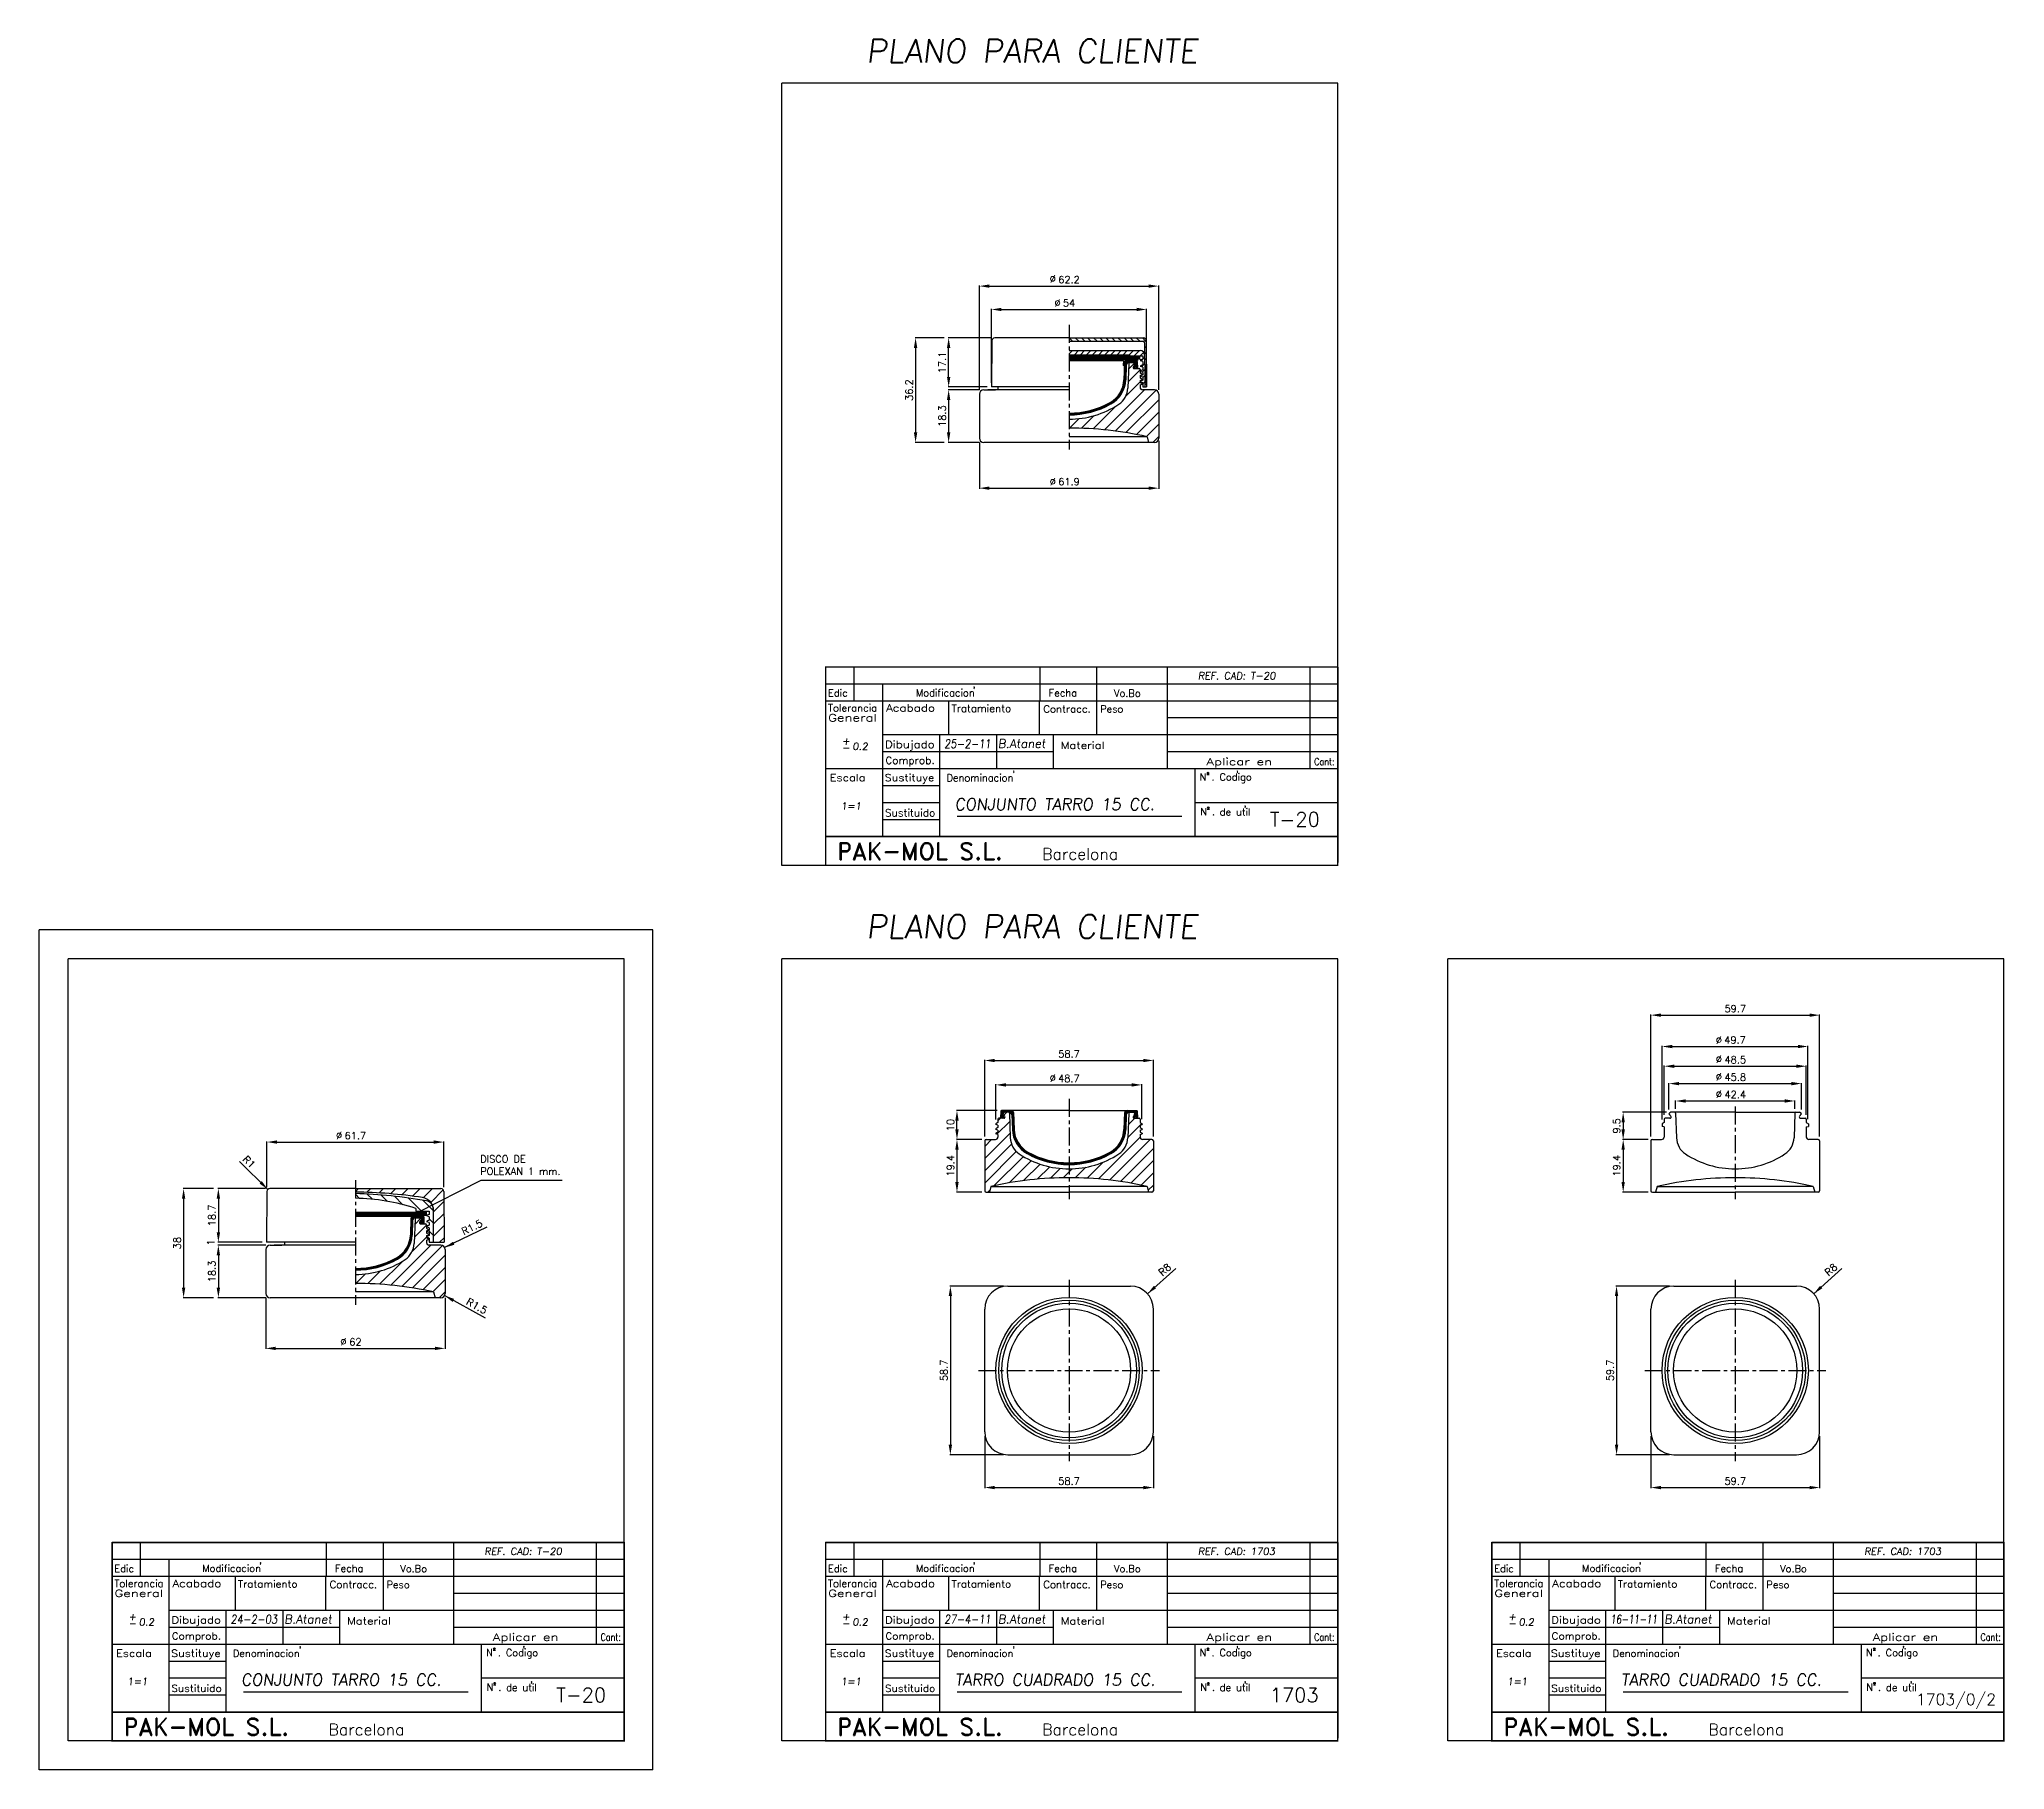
# Model space of a CAD drawing. Extents: x 59 to 1419, y 215 to 817.
# Drawn here: x 59 to 743, y 215 to 817 of the extents above; entities that cross this region are included whole.
import ezdxf
from ezdxf.enums import TextEntityAlignment as Align

# ---------------------------------------------------------------- set-up
doc = ezdxf.new("R2010")
doc.units = 0
doc.header["$LTSCALE"] = 5
doc.header["$MEASUREMENT"] = 0
doc.linetypes.add('CENTRO', pattern=[2, 1.25, -0.25, 0.25, -0.25])
doc.linetypes.add('CONTINUA', pattern=[0])
doc.layers.get('0').update_dxf_attribs({"linetype": 'CONTINUA'})
doc.layers.get('DEFPOINTS').update_dxf_attribs({"linetype": 'CONTINUA'})
doc.layers.add('2', color=1, linetype='CONTINUA')
doc.layers.add('COTAS', color=7, linetype='CONTINUA')
doc.styles.add('25', font='simplex', dxfattribs={"height": 2.5})
doc.styles.add('4', font='ROMANS', dxfattribs={"oblique": 7, "height": 4})
doc.styles.add('ROMAND', font='romand', dxfattribs={"height": 4})
doc.styles.add('ROMANS', font='romans', dxfattribs={"oblique": 7, "height": 2.5})
doc.dimstyles.get("Standard").update_dxf_attribs({"dimtxt": 0.18, "dimasz": 0.18, "dimexe": 0.18, "dimexo": 0.0625, "dimgap": 0.09, "dimtad": 0, "dimtih": 1, "dimtoh": 1, "dimdec": 4, "dimzin": 0, "dimtxsty": 'STANDARD', "dimcen": 0.09, "dimazin": 3, "dimtfac": 1, "dimtdec": 4, "dimtofl": 0, "dimtmove": 0, "dimatfit": 3, "dimtolj": 1, "dimtzin": 0})

msp = doc.modelspace()

# ---------------------------------------------------------------- texts
at = {"color": 1, "style": '4', "oblique": 7}
for p in [(346.6297, 809.1797), (346.6297, 504.5293)]:
    msp.add_text('PLANO PARA CLIENTE', height=8.105605, dxfattribs=at).set_placement(p)
at = {"style": '25'}
for s, height, p in [('%%C', 2.5, (410.473, 732.7009)), ('%%C', 2.5, (412.1302, 724.3018)), ('%%C', 2.5, (410.473, 662.0908)), ('T-20', 4.95, (487.0569, 543.3937)), ('%%C', 2.5, (642.2851, 467.8028)), ('%%C', 2.5, (642.2851, 461.1814)), ('%%C', 2.5, (410.473, 454.5922)), ('%%C', 2.5, (642.2851, 455.0435)), ('%%C', 2.5, (642.2851, 448.9959)), ('%%C', 2.5, (162.1555, 434.6425)), ('DISCO DE ', 2.5, (212.3089, 426.4636)), ('POLEXAN 1 mm.', 2.5, (212.3089, 422.1779)), ('%%C', 2.5, (163.6655, 362.8517)), ('T-20', 4.95, (238.7394, 238.7432)), ('1703', 4.95, (487.0569, 238.7432)), ('1703/0/2', 3.96, (711.934, 237.66))]:
    msp.add_text(s, height=height, dxfattribs=at).set_placement(p)
at = {"oblique": 7}
for s, height, style, p in [('REF. CAD: T-20', 2.5, 'ROMANS', (462.1068, 594.5685)), ('+', 2.5, 'ROMANS', (338.2181, 571.8303)), ('-', 2.5, 'ROMANS', (338.2181, 569.5527)), ('0.2', 2.5, 'ROMANS', (341.8781, 569.9991)), ('B.Atanet', 3, 'ROMANS', (392.4939, 570.7239)), ('1=1', 2.5, 'ROMANS', (337.8586, 549.2834)), ('CONJUNTO TARRO 15 CC.', 4.052803, '4', (377.4377, 549.0956)), ('REF. CAD: T-20', 2.5, 'ROMANS', (213.7893, 289.918)), ('REF. CAD: 1703', 2.5, 'ROMANS', (462.1068, 289.918)), ('REF. CAD: 1703', 2.5, 'ROMANS', (693.9189, 289.918)), ('+', 2.5, 'ROMANS', (89.9006, 267.1798)), ('0.2', 2.5, 'ROMANS', (93.5606, 265.3486)), ('B.Atanet', 3, 'ROMANS', (144.1764, 266.0735)), ('+', 2.5, 'ROMANS', (338.2181, 267.1798)), ('0.2', 2.5, 'ROMANS', (341.8781, 265.3486)), ('B.Atanet', 3, 'ROMANS', (392.4939, 266.0735)), ('+', 2.5, 'ROMANS', (570.0302, 267.1798)), ('0.2', 2.5, 'ROMANS', (573.6902, 265.3486)), ('B.Atanet', 3, 'ROMANS', (624.3061, 266.0735)), ('-', 2.5, 'ROMANS', (89.9006, 264.9022)), ('-', 2.5, 'ROMANS', (338.2181, 264.9022)), ('-', 2.5, 'ROMANS', (570.0302, 264.9022)), ('1=1', 2.5, 'ROMANS', (89.5411, 244.6329)), ('CONJUNTO TARRO 15 CC.', 4.052803, '4', (129.1202, 244.4451)), ('1=1', 2.5, 'ROMANS', (337.8586, 244.6329)), ('TARRO CUADRADO 15 CC.', 4.052803, '4', (377.4377, 244.4451)), ('1=1', 2.5, 'ROMANS', (569.6707, 244.6329)), ('TARRO CUADRADO 15 CC.', 4.052803, '4', (609.2499, 244.4451))]:
    msp.add_text(s, height=height, dxfattribs=dict(at, style=style)).set_placement(p)
at = {"color": 4}
for s, height, style, p in [('Edic', 2.5, 'ROMANS', (333.3341, 588.5747)), ('Modificacion', 2.5, 'ROMANS', (363.9116, 588.6598)), ("'", 2.5, '25', (383.6069, 589.4451)), ('Fecha', 2.5, 'ROMANS', (410.1378, 588.6312)), ('Vo.Bo', 2.5, 'ROMANS', (432.814, 588.5167)), ('Peso', 2.5, 'ROMANS', (428.0343, 583.0047)), ('Denominacion', 2.5, 'ROMANS', (374.5822, 559.0724)), ("'", 2.5, '25', (397.4036, 560.2678)), ('N . Codigo', 2.5, 'ROMANS', (462.6825, 559.3422)), ("'", 2.5, '25', (475.2334, 560.3042)), ('N .', 2.5, 'ROMANS', (462.8386, 547.2915)), ('de util', 2.5, 'ROMANS', (469.6414, 547.1976)), ("'", 2.5, '25', (477.9202, 548.0732)), ('PAK-MOL S.L.', 6, 'ROMAND', (336.586, 531.7484)), ('Barcelona', 4, '4', (407.8707, 531.8073)), ("'", 2.5, '25', (135.2894, 284.7946)), ("'", 2.5, '25', (383.6069, 284.7946)), ("'", 2.5, '25', (615.419, 284.7946)), ('Edic', 2.5, 'ROMANS', (85.0166, 283.9242)), ('Modificacion', 2.5, 'ROMANS', (115.5941, 284.0094)), ('Fecha', 2.5, 'ROMANS', (161.8203, 283.9807)), ('Peso', 2.5, 'ROMANS', (179.7168, 278.3542)), ('Vo.Bo', 2.5, 'ROMANS', (184.4965, 283.8662)), ('Edic', 2.5, 'ROMANS', (333.3341, 283.9242)), ('Modificacion', 2.5, 'ROMANS', (363.9116, 284.0094)), ('Fecha', 2.5, 'ROMANS', (410.1378, 283.9807)), ('Peso', 2.5, 'ROMANS', (428.0343, 278.3542)), ('Vo.Bo', 2.5, 'ROMANS', (432.814, 283.8662)), ('Edic', 2.5, 'ROMANS', (565.1463, 283.9242)), ('Modificacion', 2.5, 'ROMANS', (595.7237, 284.0094)), ('Fecha', 2.5, 'ROMANS', (641.95, 283.9807)), ('Peso', 2.5, 'ROMANS', (659.8464, 278.3542)), ('Vo.Bo', 2.5, 'ROMANS', (664.6262, 283.8662)), ('Denominacion', 2.5, 'ROMANS', (126.2647, 254.4219)), ("'", 2.5, '25', (149.0861, 255.6173)), ('N . Codigo', 2.5, 'ROMANS', (214.365, 254.6917)), ("'", 2.5, '25', (226.9159, 255.6537)), ('Denominacion', 2.5, 'ROMANS', (374.5822, 254.4219)), ("'", 2.5, '25', (397.4036, 255.6173)), ('N . Codigo', 2.5, 'ROMANS', (462.6825, 254.6917)), ("'", 2.5, '25', (475.2334, 255.6537)), ('Denominacion', 2.5, 'ROMANS', (606.3943, 254.4219)), ("'", 2.5, '25', (629.2157, 255.6173)), ('N . Codigo', 2.5, 'ROMANS', (694.4946, 254.6917)), ("'", 2.5, '25', (707.0456, 255.6537)), ('N .', 2.5, 'ROMANS', (214.5211, 242.641)), ('de util', 2.5, 'ROMANS', (221.3239, 242.5471)), ("'", 2.5, '25', (229.6027, 243.4228)), ('N .', 2.5, 'ROMANS', (462.8386, 242.641)), ('de util', 2.5, 'ROMANS', (469.6414, 242.5471)), ("'", 2.5, '25', (477.9202, 243.4228)), ('N .', 2.5, 'ROMANS', (694.6507, 242.641)), ('de util', 2.5, 'ROMANS', (701.4535, 242.5471)), ("'", 2.5, '25', (709.7324, 243.4228)), ('PAK-MOL S.L.', 6, 'ROMAND', (88.2685, 227.0979)), ('PAK-MOL S.L.', 6, 'ROMAND', (336.586, 227.0979)), ('PAK-MOL S.L.', 6, 'ROMAND', (568.3981, 227.0979)), ('Barcelona', 4, '4', (159.5532, 227.1568)), ('Barcelona', 4, '4', (407.8707, 227.1568)), ('Barcelona', 4, '4', (639.6828, 227.1568))]:
    msp.add_text(s, height=height, dxfattribs=dict(at, style=style)).set_placement(p)
at = {"color": 4, "style": 'ROMANS'}
for s, width, p, p2 in [('Tolerancia', 0.940146, (333.3305, 583.3999), (350.4546, 583.3999)), ('General', 1.270843, (333.3777, 579.9569), (350.3223, 579.9569)), ('Acabado', 1.121612, (353.5043, 583.3999), (370.5955, 583.3999)), ('Tratamiento', 0.957353, (376.3258, 583.2172), (397.0684, 583.2172)), ('Contracc.', 0.959177, (408.2345, 583.0311), (424.7917, 583.0311)), ('Comprob.', 0.987886, (353.2928, 565.1253), (370.4632, 565.1253)), ('Dibujado', 1.108803, (353.1711, 570.6872), (370.4632, 570.6872)), ('Material', 1.090532, (414.3457, 570.3717), (429.5353, 570.3717)), ('Escala', 1.088591, (333.9333, 559.1099), (346.3743, 559.1099)), ('Sustituye', 1.051982, (353.0495, 559.1099), (370.3321, 559.1099)), ('Aplicar en', 1.221721, (465.0191, 564.7123), (487.8536, 564.7123)), ('Cant:', 0.770947, (502.5226, 564.7123), (509.5896, 564.7123)), ('Sustituido', 0.979997, (353.1711, 546.8954), (370.6711, 546.8954)), ('Tolerancia', 0.940146, (85.013, 278.7494), (102.1371, 278.7494)), ('Acabado', 1.121612, (105.1868, 278.7494), (122.278, 278.7494)), ('Tratamiento', 0.957353, (128.0083, 278.5668), (148.751, 278.5668)), ('Contracc.', 0.959177, (159.917, 278.3806), (176.4742, 278.3806)), ('Tolerancia', 0.940146, (333.3305, 278.7494), (350.4546, 278.7494)), ('Acabado', 1.121612, (353.5043, 278.7494), (370.5955, 278.7494)), ('Tratamiento', 0.957353, (376.3258, 278.5668), (397.0684, 278.5668)), ('Contracc.', 0.959177, (408.2345, 278.3806), (424.7917, 278.3806)), ('Tolerancia', 0.940146, (565.1426, 278.7494), (582.2667, 278.7494)), ('Acabado', 1.121612, (585.3164, 278.7494), (602.4076, 278.7494)), ('Tratamiento', 0.957353, (608.1379, 278.5668), (628.8806, 278.5668)), ('Contracc.', 0.959177, (640.0466, 278.3806), (656.6038, 278.3806)), ('General', 1.270843, (85.0602, 275.3064), (102.0048, 275.3064)), ('General', 1.270843, (333.3777, 275.3064), (350.3223, 275.3064)), ('General', 1.270843, (565.1898, 275.3064), (582.1344, 275.3064)), ('Dibujado', 1.108803, (104.8536, 266.0367), (122.1457, 266.0367)), ('Material', 1.090532, (166.0282, 265.7212), (181.2178, 265.7212)), ('Dibujado', 1.108803, (353.1711, 266.0367), (370.4632, 266.0367)), ('Material', 1.090532, (414.3457, 265.7212), (429.5353, 265.7212)), ('Dibujado', 1.108803, (584.9833, 266.0367), (602.2753, 266.0367)), ('Material', 1.090532, (646.1579, 265.7212), (661.3474, 265.7212)), ('Comprob.', 0.987886, (104.9753, 260.4748), (122.1457, 260.4748)), ('Aplicar en', 1.221721, (216.7016, 260.0619), (239.5361, 260.0619)), ('Cant:', 0.770947, (254.2051, 260.0619), (261.2721, 260.0619)), ('Comprob.', 0.987886, (353.2928, 260.4748), (370.4632, 260.4748)), ('Aplicar en', 1.221721, (465.0191, 260.0619), (487.8536, 260.0619)), ('Cant:', 0.770947, (502.5226, 260.0619), (509.5896, 260.0619)), ('Comprob.', 0.987886, (585.1049, 260.4748), (602.2753, 260.4748)), ('Aplicar en', 1.221721, (696.8312, 260.0619), (719.6657, 260.0619)), ('Cant:', 0.770947, (734.3347, 260.0619), (741.4017, 260.0619)), ('Escala', 1.088591, (85.6158, 254.4594), (98.0568, 254.4594)), ('Sustituye', 1.051982, (104.732, 254.4594), (122.0146, 254.4594)), ('Escala', 1.088591, (333.9333, 254.4594), (346.3743, 254.4594)), ('Sustituye', 1.051982, (353.0495, 254.4594), (370.3321, 254.4594)), ('Escala', 1.088591, (565.7454, 254.4594), (578.1864, 254.4594)), ('Sustituye', 1.051982, (584.8616, 254.4594), (602.1442, 254.4594)), ('Sustituido', 0.979997, (104.8536, 242.2449), (122.3536, 242.2449)), ('Sustituido', 0.979997, (353.1711, 242.2449), (370.6711, 242.2449)), ('Sustituido', 0.979997, (584.9833, 242.2449), (602.4832, 242.2449))]:
    msp.add_text(s, height=2.5, dxfattribs=dict(at, width=width)).set_placement(p, p2, align=Align.FIT)
at = {"style": 'ROMANS', "oblique": 7}
for s, width, p, p2 in [('25-2-11', 0.795062, (373.7997, 570.6753), (390.0417, 570.6753)), ('24-2-03', 0.763046, (125.4822, 266.0249), (141.7242, 266.0249)), ('27-4-11', 0.795062, (373.7997, 266.0249), (390.0417, 266.0249)), ('16-11-11', 0.697508, (605.6119, 266.0249), (621.8538, 266.0249))]:
    msp.add_text(s, height=3, dxfattribs=dict(at, width=width)).set_placement(p, p2, align=Align.FIT)
at = {"layer": 'COTAS', "style": '25'}
msp.add_text('1', height=2.5, rotation=90, dxfattribs=at).set_placement((119.8206, 397.5444))

# ---------------------------------------------------------------- blocks, each defined once
blk = doc.blocks.new('*D0')
at = {"color": 0, "linetype": 'BYBLOCK'}
blk.add_line((125.36, 423.71), (135.26, 413.96), dxfattribs=at)
blk.add_solid([(133.17, 416.83), (132.36, 416), (135.26, 413.96)], dxfattribs=at)
at = {"layer": 'DEFPOINTS', "color": 0, "linetype": 'BYBLOCK'}
for p in [(135.26, 413.96), (135.97, 413.26)]:
    blk.add_point(p, dxfattribs=at)
at = {"color": 0, "linetype": 'BYBLOCK', "insert": (128.75, 423.52), "char_height": 2.5, "attachment_point": 5, "rotation": 315.45187, "style": '25'}
blk.add_mtext('\\A1;R1', dxfattribs=at)
blk = doc.blocks.new('*D1')
at = {"color": 0, "linetype": 'BYBLOCK'}
blk.add_line((211.44, 400.76), (196.79, 393.71), dxfattribs=at)
blk.add_solid([(199.69, 395.75), (200.19, 394.7), (196.79, 393.71)], dxfattribs=at)
at = {"layer": 'DEFPOINTS', "color": 0, "linetype": 'BYBLOCK'}
for p in [(195.44, 393.06), (196.79, 393.71)]:
    blk.add_point(p, dxfattribs=at)
at = {"color": 0, "linetype": 'BYBLOCK', "insert": (206.3, 400.78), "char_height": 2.5, "attachment_point": 5, "rotation": 25.67492, "style": '25'}
blk.add_mtext('\\A1;R1.5', dxfattribs=at)
blk = doc.blocks.new('*D2')
at = {"color": 0, "linetype": 'BYBLOCK'}
for p, q in [((134.47, 414.26), (117.85, 414.26)), ((118.05, 410.76), (118.05, 399.06)), ((133.32, 395.56), (117.85, 395.56))]:
    blk.add_line(p, q, dxfattribs=at)
for points in [[(117.47, 410.76), (118.64, 410.76), (118.05, 414.26)], [(117.47, 399.06), (118.64, 399.06), (118.05, 395.56)]]:
    blk.add_solid(points, dxfattribs=at)
at = {"layer": 'DEFPOINTS', "color": 0, "linetype": 'BYBLOCK'}
for p in [(135.97, 414.26), (118.05, 395.56), (134.82, 395.56)]:
    blk.add_point(p, dxfattribs=at)
at = {"color": 0, "linetype": 'BYBLOCK', "insert": (115.8, 404.91), "char_height": 2.5, "attachment_point": 5, "rotation": 90, "style": '25'}
blk.add_mtext('\\A1;18.7', dxfattribs=at)
blk = doc.blocks.new('*D3')
at = {"color": 0, "linetype": 'BYBLOCK'}
for p, q in [((138.12, 417.92), (138.12, 433.78)), ((141.62, 433.58), (196.15, 433.58)), ((199.65, 417.92), (199.65, 433.78))]:
    blk.add_line(p, q, dxfattribs=at)
for points in [[(141.62, 434.16), (141.62, 432.99), (138.12, 433.58)], [(196.15, 434.16), (196.15, 432.99), (199.65, 433.58)]]:
    blk.add_solid(points, dxfattribs=at)
at = {"layer": 'DEFPOINTS', "color": 0, "linetype": 'BYBLOCK'}
for p in [(199.65, 433.58), (138.12, 416.42), (199.65, 416.42)]:
    blk.add_point(p, dxfattribs=at)
at = {"color": 0, "linetype": 'BYBLOCK', "insert": (168.89, 435.83), "char_height": 2.5, "attachment_point": 5, "style": '25'}
blk.add_mtext('\\A1;61.7', dxfattribs=at)
blk = doc.blocks.new('*D4')
at = {"color": 0, "linetype": 'BYBLOCK'}
blk.add_line((214.13, 372.31), (199.9, 380.18), dxfattribs=at)
blk.add_solid([(203.24, 379), (202.68, 377.98), (199.9, 380.18)], dxfattribs=at)
at = {"layer": 'DEFPOINTS', "color": 0, "linetype": 'BYBLOCK'}
for p in [(198.59, 380.91), (199.9, 380.18)]:
    blk.add_point(p, dxfattribs=at)
at = {"color": 0, "linetype": 'BYBLOCK', "insert": (211.16, 376.52), "char_height": 2.5, "attachment_point": 5, "rotation": 331.0218, "style": '25'}
blk.add_mtext('\\A1;R1.5', dxfattribs=at)
blk = doc.blocks.new('*D5')
at = {"color": 0, "linetype": 'BYBLOCK'}
for p, q in [((137.69, 397.71), (121.01, 397.71)), ((121.21, 394.21), (121.21, 382.91)), ((137.69, 379.41), (121.01, 379.41))]:
    blk.add_line(p, q, dxfattribs=at)
for points in [[(120.62, 394.21), (121.79, 394.21), (121.21, 397.71)], [(120.62, 382.91), (121.79, 382.91), (121.21, 379.41)]]:
    blk.add_solid(points, dxfattribs=at)
at = {"layer": 'DEFPOINTS', "color": 0, "linetype": 'BYBLOCK'}
for p in [(139.19, 397.71), (121.21, 379.41), (139.19, 379.41)]:
    blk.add_point(p, dxfattribs=at)
at = {"color": 0, "linetype": 'BYBLOCK', "insert": (118.96, 388.56), "char_height": 2.5, "attachment_point": 5, "rotation": 90, "style": '25'}
blk.add_mtext('\\A1;18.3', dxfattribs=at)
blk = doc.blocks.new('*D6')
at = {"color": 0, "linetype": 'BYBLOCK'}
for p, q in [((119.51, 417.41), (108.91, 417.41)), ((109.11, 413.91), (109.11, 382.91)), ((119.51, 379.41), (108.91, 379.41))]:
    blk.add_line(p, q, dxfattribs=at)
for points in [[(108.53, 413.91), (109.69, 413.91), (109.11, 417.41)], [(108.53, 382.91), (109.69, 382.91), (109.11, 379.41)]]:
    blk.add_solid(points, dxfattribs=at)
at = {"layer": 'DEFPOINTS', "color": 0, "linetype": 'BYBLOCK'}
for p in [(121.01, 417.41), (109.11, 379.41), (121.01, 379.41)]:
    blk.add_point(p, dxfattribs=at)
at = {"color": 0, "linetype": 'BYBLOCK', "insert": (106.86, 398.41), "char_height": 2.5, "attachment_point": 5, "rotation": 90, "style": '25'}
blk.add_mtext('\\A1;38', dxfattribs=at)
blk = doc.blocks.new('*D7')
at = {"color": 0, "linetype": 'BYBLOCK'}
for p, q in [((137.69, 379.41), (137.69, 361.59)), ((200.09, 379.41), (200.09, 361.59)), ((141.19, 361.79), (196.59, 361.79))]:
    blk.add_line(p, q, dxfattribs=at)
for points in [[(141.19, 362.37), (141.19, 361.2), (137.69, 361.79)], [(196.59, 362.37), (196.59, 361.2), (200.09, 361.79)]]:
    blk.add_solid(points, dxfattribs=at)
at = {"layer": 'DEFPOINTS', "color": 0, "linetype": 'BYBLOCK'}
for p in [(137.69, 380.91), (200.09, 380.91), (200.09, 361.79)]:
    blk.add_point(p, dxfattribs=at)
at = {"color": 0, "linetype": 'BYBLOCK', "insert": (168.89, 364.04), "char_height": 2.5, "attachment_point": 5, "style": '25'}
blk.add_mtext('\\A1;62', dxfattribs=at)
blk = doc.blocks.new('*D14')
at = {"color": 0, "linetype": 'BYBLOCK'}
for p, q in [((386, 390.66), (375.11, 390.66)), ((375.31, 387.16), (375.31, 375.86)), ((386, 372.36), (375.11, 372.36))]:
    blk.add_line(p, q, dxfattribs=at)
for points in [[(374.73, 387.16), (375.9, 387.16), (375.31, 390.66)], [(374.73, 375.86), (375.9, 375.86), (375.31, 372.36)]]:
    blk.add_solid(points, dxfattribs=at)
at = {"layer": 'DEFPOINTS', "color": 0, "linetype": 'BYBLOCK'}
for p in [(387.5, 390.66), (375.31, 372.36), (387.5, 372.36)]:
    blk.add_point(p, dxfattribs=at)
at = {"color": 0, "linetype": 'BYBLOCK', "insert": (373.06, 381.51), "char_height": 2.5, "attachment_point": 5, "rotation": 90, "style": '25'}
blk.add_mtext('\\A1;18.3', dxfattribs=at)
blk = doc.blocks.new('*D13')
at = {"color": 0, "linetype": 'BYBLOCK'}
for p, q in [((386, 390.66), (386, 426.96)), ((389.5, 426.76), (444.9, 426.76)), ((448.4, 390.66), (448.4, 426.96))]:
    blk.add_line(p, q, dxfattribs=at)
for points in [[(389.5, 427.34), (389.5, 426.17), (386, 426.76)], [(444.9, 427.34), (444.9, 426.17), (448.4, 426.76)]]:
    blk.add_solid(points, dxfattribs=at)
at = {"layer": 'DEFPOINTS', "color": 0, "linetype": 'BYBLOCK'}
for p in [(448.4, 426.76), (386, 389.16), (448.4, 389.16)]:
    blk.add_point(p, dxfattribs=at)
at = {"color": 0, "linetype": 'BYBLOCK', "insert": (417.2, 429.01), "char_height": 2.5, "attachment_point": 5, "style": '25'}
blk.add_mtext('\\A1;62.2', dxfattribs=at)
blk = doc.blocks.new('*D15')
at = {"color": 0, "linetype": 'BYBLOCK'}
for p, q in [((386, 372.36), (386, 356.26)), ((448.4, 372.93), (448.4, 356.26)), ((389.5, 356.46), (444.9, 356.46))]:
    blk.add_line(p, q, dxfattribs=at)
for points in [[(389.5, 357.04), (389.5, 355.87), (386, 356.46)], [(444.9, 357.04), (444.9, 355.87), (448.4, 356.46)]]:
    blk.add_solid(points, dxfattribs=at)
at = {"layer": 'DEFPOINTS', "color": 0, "linetype": 'BYBLOCK'}
for p in [(386, 373.86), (448.4, 374.43), (448.4, 356.46)]:
    blk.add_point(p, dxfattribs=at)
at = {"color": 0, "linetype": 'BYBLOCK', "insert": (417.2, 358.71), "char_height": 2.5, "attachment_point": 5, "style": '25'}
blk.add_mtext('\\A1;61.9', dxfattribs=at)
blk = doc.blocks.new('*D16')
at = {"color": 0, "linetype": 'BYBLOCK'}
for p, q in [((389.85, 713.41), (375.11, 713.41)), ((375.31, 699.81), (375.31, 709.91)), ((388.7, 696.31), (375.11, 696.31))]:
    blk.add_line(p, q, dxfattribs=at)
for points in [[(374.73, 709.91), (375.9, 709.91), (375.31, 713.41)], [(374.73, 699.81), (375.9, 699.81), (375.31, 696.31)]]:
    blk.add_solid(points, dxfattribs=at)
at = {"layer": 'DEFPOINTS', "color": 0, "linetype": 'BYBLOCK'}
for p in [(375.31, 713.41), (391.35, 713.41), (390.2, 696.31)]:
    blk.add_point(p, dxfattribs=at)
at = {"color": 0, "linetype": 'BYBLOCK', "insert": (373.06, 704.86), "char_height": 2.5, "attachment_point": 5, "rotation": 90, "style": '25'}
blk.add_mtext('\\A1;17.1', dxfattribs=at)
blk = doc.blocks.new('*D17')
at = {"color": 0, "linetype": 'BYBLOCK'}
for p, q in [((373.81, 713.41), (363.61, 713.41)), ((363.81, 709.91), (363.81, 680.51)), ((373.81, 677.01), (363.61, 677.01))]:
    blk.add_line(p, q, dxfattribs=at)
for points in [[(363.22, 709.91), (364.39, 709.91), (363.81, 713.41)], [(363.22, 680.51), (364.39, 680.51), (363.81, 677.01)]]:
    blk.add_solid(points, dxfattribs=at)
at = {"layer": 'DEFPOINTS', "color": 0, "linetype": 'BYBLOCK'}
for p in [(375.31, 713.41), (363.81, 677.01), (375.31, 677.01)]:
    blk.add_point(p, dxfattribs=at)
at = {"color": 0, "linetype": 'BYBLOCK', "insert": (361.56, 695.21), "char_height": 2.5, "attachment_point": 5, "rotation": 90, "style": '25'}
blk.add_mtext('\\A1;36.2', dxfattribs=at)
blk = doc.blocks.new('*D18')
at = {"color": 0, "linetype": 'BYBLOCK'}
for p, q in [((390.2, 697.81), (390.2, 723.48)), ((393.7, 723.28), (440.7, 723.28)), ((444.2, 697.81), (444.2, 723.48))]:
    blk.add_line(p, q, dxfattribs=at)
for points in [[(393.7, 723.87), (393.7, 722.7), (390.2, 723.28)], [(440.7, 723.87), (440.7, 722.7), (444.2, 723.28)]]:
    blk.add_solid(points, dxfattribs=at)
at = {"layer": 'DEFPOINTS', "color": 0, "linetype": 'BYBLOCK'}
for p in [(444.2, 723.28), (390.2, 696.31), (444.2, 696.31)]:
    blk.add_point(p, dxfattribs=at)
at = {"color": 0, "linetype": 'BYBLOCK', "insert": (417.2, 725.53), "char_height": 2.5, "attachment_point": 5, "style": '25'}
blk.add_mtext('\\A1;54', dxfattribs=at)
blk = doc.blocks.new('*D19')
at = {"color": 0, "linetype": 'BYBLOCK'}
for p, q in [((391.77, 426.95), (391.77, 439.16)), ((395.27, 438.96), (439, 438.96)), ((442.5, 427.03), (442.5, 439.16))]:
    blk.add_line(p, q, dxfattribs=at)
for points in [[(395.27, 439.54), (395.27, 438.37), (391.77, 438.96)], [(439, 439.54), (439, 438.37), (442.5, 438.96)]]:
    blk.add_solid(points, dxfattribs=at)
at = {"layer": 'DEFPOINTS', "color": 0, "linetype": 'BYBLOCK'}
for p in [(442.5, 438.96), (391.77, 425.45), (442.5, 425.53)]:
    blk.add_point(p, dxfattribs=at)
at = {"color": 0, "linetype": 'BYBLOCK', "insert": (417.14, 441.21), "char_height": 2.5, "attachment_point": 5, "style": '25'}
blk.add_mtext('\\A1;48.7', dxfattribs=at)
blk = doc.blocks.new('*D20')
at = {"color": 0, "linetype": 'BYBLOCK'}
for p, q in [((387.85, 420.95), (387.85, 447.66)), ((391.35, 447.46), (443.05, 447.46)), ((446.55, 420.95), (446.55, 447.66))]:
    blk.add_line(p, q, dxfattribs=at)
for points in [[(391.35, 448.04), (391.35, 446.87), (387.85, 447.46)], [(443.05, 448.04), (443.05, 446.87), (446.55, 447.46)]]:
    blk.add_solid(points, dxfattribs=at)
at = {"layer": 'DEFPOINTS', "color": 0, "linetype": 'BYBLOCK'}
for p in [(446.55, 447.46), (387.85, 419.45), (446.55, 419.45)]:
    blk.add_point(p, dxfattribs=at)
at = {"color": 0, "linetype": 'BYBLOCK', "insert": (417.2, 449.71), "char_height": 2.5, "attachment_point": 5, "style": '25'}
blk.add_mtext('\\A1;58.7', dxfattribs=at)
blk = doc.blocks.new('*D21')
at = {"color": 0, "linetype": 'BYBLOCK'}
for p, q in [((386.85, 419.95), (378.01, 419.95)), ((378.21, 416.45), (378.21, 405.15)), ((386.85, 401.65), (378.01, 401.65))]:
    blk.add_line(p, q, dxfattribs=at)
for points in [[(377.62, 416.45), (378.79, 416.45), (378.21, 419.95)], [(377.62, 405.15), (378.79, 405.15), (378.21, 401.65)]]:
    blk.add_solid(points, dxfattribs=at)
at = {"layer": 'DEFPOINTS', "color": 0, "linetype": 'BYBLOCK'}
for p in [(388.35, 419.95), (378.21, 401.65), (388.35, 401.65)]:
    blk.add_point(p, dxfattribs=at)
at = {"color": 0, "linetype": 'BYBLOCK', "insert": (375.96, 410.8), "char_height": 2.5, "attachment_point": 5, "rotation": 90, "style": '25'}
blk.add_mtext('\\A1;19.4', dxfattribs=at)
blk = doc.blocks.new('*D22')
at = {"color": 0, "linetype": 'BYBLOCK'}
for p, q in [((392.15, 430.05), (378.01, 430.05)), ((378.21, 423.45), (378.21, 426.55)), ((385.35, 419.95), (378.01, 419.95))]:
    blk.add_line(p, q, dxfattribs=at)
for points in [[(377.62, 426.55), (378.79, 426.55), (378.21, 430.05)], [(377.62, 423.45), (378.79, 423.45), (378.21, 419.95)]]:
    blk.add_solid(points, dxfattribs=at)
at = {"layer": 'DEFPOINTS', "color": 0, "linetype": 'BYBLOCK'}
for p in [(378.21, 430.05), (393.65, 430.05), (386.85, 419.95)]:
    blk.add_point(p, dxfattribs=at)
at = {"color": 0, "linetype": 'BYBLOCK', "insert": (375.96, 425), "char_height": 2.5, "attachment_point": 5, "rotation": 90, "style": '25'}
blk.add_mtext('\\A1;10', dxfattribs=at)
blk = doc.blocks.new('*D23')
at = {"color": 0, "linetype": 'BYBLOCK'}
for p, q in [((394.35, 383.47), (375.71, 383.47)), ((375.91, 379.97), (375.91, 328.27)), ((394.35, 324.77), (375.71, 324.77))]:
    blk.add_line(p, q, dxfattribs=at)
for points in [[(375.33, 379.97), (376.5, 379.97), (375.91, 383.47)], [(375.33, 328.27), (376.5, 328.27), (375.91, 324.77)]]:
    blk.add_solid(points, dxfattribs=at)
at = {"layer": 'DEFPOINTS', "color": 0, "linetype": 'BYBLOCK'}
for p in [(395.85, 383.47), (375.91, 324.77), (395.85, 324.77)]:
    blk.add_point(p, dxfattribs=at)
at = {"color": 0, "linetype": 'BYBLOCK', "insert": (373.66, 354.12), "char_height": 2.5, "attachment_point": 5, "rotation": 90, "style": '25'}
blk.add_mtext('\\A1;58.7', dxfattribs=at)
blk = doc.blocks.new('*D24')
at = {"color": 0, "linetype": 'BYBLOCK'}
for p, q in [((387.85, 331.27), (387.85, 313.16)), ((446.55, 331.27), (446.55, 313.16)), ((391.35, 313.36), (443.05, 313.36))]:
    blk.add_line(p, q, dxfattribs=at)
for points in [[(391.35, 313.94), (391.35, 312.77), (387.85, 313.36)], [(443.05, 313.94), (443.05, 312.77), (446.55, 313.36)]]:
    blk.add_solid(points, dxfattribs=at)
at = {"layer": 'DEFPOINTS', "color": 0, "linetype": 'BYBLOCK'}
for p in [(387.85, 332.77), (446.55, 332.77), (446.55, 313.36)]:
    blk.add_point(p, dxfattribs=at)
at = {"color": 0, "linetype": 'BYBLOCK', "insert": (417.2, 315.61), "char_height": 2.5, "attachment_point": 5, "style": '25'}
blk.add_mtext('\\A1;58.7', dxfattribs=at)
blk = doc.blocks.new('*D25')
at = {"color": 0, "linetype": 'BYBLOCK'}
blk.add_line((454.33, 389.58), (444.52, 380.8), dxfattribs=at)
blk.add_solid([(446.73, 383.57), (447.51, 382.7), (444.52, 380.8)], dxfattribs=at)
at = {"layer": 'DEFPOINTS', "color": 0, "linetype": 'BYBLOCK'}
for p in [(444.52, 380.8), (438.55, 375.47)]:
    blk.add_point(p, dxfattribs=at)
at = {"color": 0, "linetype": 'BYBLOCK', "insert": (450.53, 389.2), "char_height": 2.5, "attachment_point": 5, "rotation": 41.83048, "style": '25'}
blk.add_mtext('\\A1;R8', dxfattribs=at)
blk = doc.blocks.new('*D30')
at = {"color": 0, "linetype": 'BYBLOCK'}
for p, q in [((626.17, 383.47), (607.52, 383.47)), ((607.72, 379.97), (607.72, 328.27)), ((626.17, 324.77), (607.52, 324.77))]:
    blk.add_line(p, q, dxfattribs=at)
for points in [[(607.14, 379.97), (608.31, 379.97), (607.72, 383.47)], [(607.14, 328.27), (608.31, 328.27), (607.72, 324.77)]]:
    blk.add_solid(points, dxfattribs=at)
at = {"layer": 'DEFPOINTS', "color": 0, "linetype": 'BYBLOCK'}
for p in [(627.67, 383.47), (607.72, 324.77), (627.67, 324.77)]:
    blk.add_point(p, dxfattribs=at)
at = {"color": 0, "linetype": 'BYBLOCK', "insert": (605.47, 354.12), "char_height": 2.5, "attachment_point": 5, "rotation": 90, "style": '25'}
blk.add_mtext('\\A1;59.7', dxfattribs=at)
blk = doc.blocks.new('*D31')
at = {"color": 0, "linetype": 'BYBLOCK'}
for p, q in [((619.67, 331.27), (619.67, 313.16)), ((678.37, 331.27), (678.37, 313.16)), ((623.17, 313.36), (674.87, 313.36))]:
    blk.add_line(p, q, dxfattribs=at)
for points in [[(623.17, 313.94), (623.17, 312.77), (619.67, 313.36)], [(674.87, 313.94), (674.87, 312.77), (678.37, 313.36)]]:
    blk.add_solid(points, dxfattribs=at)
at = {"layer": 'DEFPOINTS', "color": 0, "linetype": 'BYBLOCK'}
for p in [(619.67, 332.77), (678.37, 332.77), (678.37, 313.36)]:
    blk.add_point(p, dxfattribs=at)
at = {"color": 0, "linetype": 'BYBLOCK', "insert": (649.02, 315.61), "char_height": 2.5, "attachment_point": 5, "style": '25'}
blk.add_mtext('\\A1;59.7', dxfattribs=at)
blk = doc.blocks.new('*D32')
at = {"color": 0, "linetype": 'BYBLOCK'}
blk.add_line((454.33, 389.58), (444.52, 380.8), dxfattribs=at)
blk.add_solid([(446.73, 383.57), (447.51, 382.7), (444.52, 380.8)], dxfattribs=at)
at = {"layer": 'DEFPOINTS', "color": 0, "linetype": 'BYBLOCK'}
for p in [(444.52, 380.8), (438.55, 375.47)]:
    blk.add_point(p, dxfattribs=at)
at = {"color": 0, "linetype": 'BYBLOCK', "insert": (450.53, 389.2), "char_height": 2.5, "attachment_point": 5, "rotation": 41.83048, "style": '25'}
blk.add_mtext('\\A1;R8', dxfattribs=at)
blk = doc.blocks.new('*D28')
at = {"color": 0, "linetype": 'BYBLOCK'}
for p, q in [((386.85, 434.46), (378.01, 434.46)), ((378.21, 430.96), (378.21, 419.66)), ((386.85, 416.16), (378.01, 416.16))]:
    blk.add_line(p, q, dxfattribs=at)
for points in [[(377.62, 430.96), (378.79, 430.96), (378.21, 434.46)], [(377.62, 419.66), (378.79, 419.66), (378.21, 416.16)]]:
    blk.add_solid(points, dxfattribs=at)
at = {"layer": 'DEFPOINTS', "color": 0, "linetype": 'BYBLOCK'}
for p in [(388.35, 434.46), (378.21, 416.16), (388.35, 416.16)]:
    blk.add_point(p, dxfattribs=at)
at = {"color": 0, "linetype": 'BYBLOCK', "insert": (375.96, 425.31), "char_height": 2.5, "attachment_point": 5, "rotation": 90, "style": '25'}
blk.add_mtext('\\A1;19.4', dxfattribs=at)
blk = doc.blocks.new('*D27')
at = {"color": 0, "linetype": 'BYBLOCK'}
for p, q in [((619.67, 435.46), (619.67, 477.94)), ((623.17, 477.74), (674.87, 477.74)), ((678.37, 435.46), (678.37, 477.94))]:
    blk.add_line(p, q, dxfattribs=at)
for points in [[(623.17, 478.32), (623.17, 477.15), (619.67, 477.74)], [(674.87, 478.32), (674.87, 477.15), (678.37, 477.74)]]:
    blk.add_solid(points, dxfattribs=at)
at = {"layer": 'DEFPOINTS', "color": 0, "linetype": 'BYBLOCK'}
for p in [(678.37, 477.74), (619.67, 433.96), (678.37, 433.96)]:
    blk.add_point(p, dxfattribs=at)
at = {"color": 0, "linetype": 'BYBLOCK', "insert": (649.02, 479.99), "char_height": 2.5, "attachment_point": 5, "style": '25'}
blk.add_mtext('\\A1;59.7', dxfattribs=at)
blk = doc.blocks.new('*D26')
at = {"color": 0, "linetype": 'BYBLOCK'}
for p, q in [((623.58, 441.46), (623.58, 467.03)), ((627.08, 466.83), (670.81, 466.83)), ((674.31, 441.54), (674.31, 467.03))]:
    blk.add_line(p, q, dxfattribs=at)
for points in [[(627.08, 467.41), (627.08, 466.24), (623.58, 466.83)], [(670.81, 467.41), (670.81, 466.24), (674.31, 466.83)]]:
    blk.add_solid(points, dxfattribs=at)
at = {"layer": 'DEFPOINTS', "color": 0, "linetype": 'BYBLOCK'}
for p in [(674.31, 466.83), (623.58, 439.96), (674.31, 440.04)]:
    blk.add_point(p, dxfattribs=at)
at = {"color": 0, "linetype": 'BYBLOCK', "insert": (648.95, 469.08), "char_height": 2.5, "attachment_point": 5, "style": '25'}
blk.add_mtext('\\A1;49.7', dxfattribs=at)
blk = doc.blocks.new('*D33')
at = {"color": 0, "linetype": 'BYBLOCK'}
for p, q in [((625.15, 443.95), (609.82, 443.95)), ((610.02, 440.45), (610.02, 437.96)), ((618.67, 434.46), (609.82, 434.46))]:
    blk.add_line(p, q, dxfattribs=at)
for points in [[(609.43, 440.45), (610.6, 440.45), (610.02, 443.95)], [(609.43, 437.96), (610.6, 437.96), (610.02, 434.46)]]:
    blk.add_solid(points, dxfattribs=at)
at = {"layer": 'DEFPOINTS', "color": 0, "linetype": 'BYBLOCK'}
for p in [(626.65, 443.95), (610.02, 434.46), (620.17, 434.46)]:
    blk.add_point(p, dxfattribs=at)
at = {"color": 0, "linetype": 'BYBLOCK', "insert": (607.77, 439.21), "char_height": 2.5, "attachment_point": 5, "rotation": 90, "style": '25'}
blk.add_mtext('\\A1;9.5', dxfattribs=at)
blk = doc.blocks.new('*D34')
at = {"color": 0, "linetype": 'BYBLOCK'}
for p, q in [((628.27, 445.15), (628.27, 448.07)), ((631.77, 447.87), (666.27, 447.87)), ((669.77, 445.15), (669.77, 448.07))]:
    blk.add_line(p, q, dxfattribs=at)
for points in [[(631.77, 448.45), (631.77, 447.29), (628.27, 447.87)], [(666.27, 448.45), (666.27, 447.29), (669.77, 447.87)]]:
    blk.add_solid(points, dxfattribs=at)
at = {"layer": 'DEFPOINTS', "color": 0, "linetype": 'BYBLOCK'}
for p in [(669.77, 447.87), (628.27, 443.65), (669.77, 443.65)]:
    blk.add_point(p, dxfattribs=at)
at = {"color": 0, "linetype": 'BYBLOCK', "insert": (649.02, 450.12), "char_height": 2.5, "attachment_point": 5, "style": '25'}
blk.add_mtext('\\A1;42.4', dxfattribs=at)
blk = doc.blocks.new('*D35')
at = {"color": 0, "linetype": 'BYBLOCK'}
for p, q in [((625.96, 444.89), (625.96, 454.12)), ((629.46, 453.92), (668.57, 453.92)), ((672.07, 444.89), (672.07, 454.12))]:
    blk.add_line(p, q, dxfattribs=at)
for points in [[(629.46, 454.5), (629.46, 453.33), (625.96, 453.92)], [(668.57, 454.5), (668.57, 453.33), (672.07, 453.92)]]:
    blk.add_solid(points, dxfattribs=at)
at = {"layer": 'DEFPOINTS', "color": 0, "linetype": 'BYBLOCK'}
for p in [(672.07, 453.92), (625.96, 443.39), (672.07, 443.39)]:
    blk.add_point(p, dxfattribs=at)
at = {"color": 0, "linetype": 'BYBLOCK', "insert": (649.02, 456.17), "char_height": 2.5, "attachment_point": 5, "style": '25'}
blk.add_mtext('\\A1;45.8', dxfattribs=at)
blk = doc.blocks.new('*D36')
at = {"color": 0, "linetype": 'BYBLOCK'}
for p, q in [((624.29, 443.04), (624.29, 460.17)), ((627.79, 459.97), (670.24, 459.97)), ((673.74, 443.04), (673.74, 460.17))]:
    blk.add_line(p, q, dxfattribs=at)
for points in [[(627.79, 460.55), (627.79, 459.38), (624.29, 459.97)], [(670.24, 460.55), (670.24, 459.38), (673.74, 459.97)]]:
    blk.add_solid(points, dxfattribs=at)
at = {"layer": 'DEFPOINTS', "color": 0, "linetype": 'BYBLOCK'}
for p in [(673.74, 459.97), (624.29, 441.54), (673.74, 441.54)]:
    blk.add_point(p, dxfattribs=at)
at = {"color": 0, "linetype": 'BYBLOCK', "insert": (649.02, 462.22), "char_height": 2.5, "attachment_point": 5, "style": '25'}
blk.add_mtext('\\A1;48.5', dxfattribs=at)

# ---------------------------------------------------------------- dimensions: what is measured, and where the dimension line sits
at = {"layer": 'COTAS'}
for base, p1, p2, text, picture, middle, set_off in [((448.4048, 731.4061), (386.0048, 693.8093), (448.4048, 693.8093), '62.2', '*D13', (417.2048, 733.6561), (0, 304.6505)), ((448.4048, 661.1072), (386.0048, 678.5093), (448.4048, 679.0852), '61.9', '*D15', (417.2048, 663.3572), (0, 304.6505)), ((442.498, 453.4638), (391.7728, 439.9571), (442.498, 440.0351), '48.7', '*D19', (417.1354, 455.7138), (0, 14.5077))]:
    dim = msp.add_linear_dim(base=base, p1=p1, p2=p2, text=text, dimstyle='STANDARD', override={"dimtxt": 1, "dimasz": 3.5, "dimexe": 0.2, "dimexo": 1.5, "dimgap": 1, "dimtad": 1, "dimtih": 0, "dimtoh": 0, "dimdec": 3, "dimzin": 8, "dimtxsty": '25', "dimcen": 0, "dimtdec": 3, "dimtzin": 8}, dxfattribs=at)
    dim.commit()
    dim.dimension.update_dxf_attribs({"geometry": picture, "text_midpoint": middle, "insert": set_off})
for base, p1, p2, picture, middle in [((444.2048, 723.2826), (390.2048, 696.3093), (444.2048, 696.3093), '*D18', (417.2048, 725.5326)), ((446.5548, 313.3551), (387.8548, 332.7673), (446.5548, 332.7673), '*D24', (417.2048, 315.6051))]:
    dim = msp.add_linear_dim(base=base, p1=p1, p2=p2, dimstyle='STANDARD', override={"dimtxt": 1, "dimasz": 3.5, "dimexe": 0.2, "dimexo": 1.5, "dimgap": 1, "dimtad": 1, "dimtih": 0, "dimtoh": 0, "dimdec": 3, "dimzin": 8, "dimtxsty": '25', "dimcen": 0, "dimtdec": 3, "dimtzin": 8}, dxfattribs=at)
    dim.commit()
    dim.dimension.update_dxf_attribs({"geometry": picture, "text_midpoint": middle})
for base, p1, p2, text, picture, middle in [((363.806, 677.0093), (375.3121, 713.4093), (375.3121, 677.0093), '36.2', '*D17', (361.556, 695.2093)), ((610.0174, 434.4601), (626.649, 443.9524), (620.1669, 434.4601), '9.5', '*D33', (607.7674, 439.2062)), ((607.7248, 324.7673), (627.6669, 383.4673), (627.6669, 324.7673), '59.7', '*D30', (605.4748, 354.1173))]:
    dim = msp.add_linear_dim(base=base, p1=p1, p2=p2, angle=90, text=text, dimstyle='STANDARD', override={"dimtxt": 1, "dimasz": 3.5, "dimexe": 0.2, "dimexo": 1.5, "dimgap": 1, "dimtad": 1, "dimtih": 0, "dimtoh": 0, "dimdec": 3, "dimzin": 8, "dimtxsty": '25', "dimcen": 0, "dimtdec": 3, "dimtzin": 8}, dxfattribs=at)
    dim.commit()
    dim.dimension.update_dxf_attribs({"geometry": picture, "text_midpoint": middle})
for base, p1, p2, picture, middle in [((375.3121, 713.4093), (390.2048, 696.3093), (391.3453, 713.4093), '*D16', (373.0621, 704.8593)), ((109.1113, 379.4103), (121.0052, 417.4103), (121.0052, 379.4103), '*D6', (106.8613, 398.4103)), ((121.2052, 379.4103), (139.1873, 397.7103), (139.1873, 379.4103), '*D5', (118.9552, 388.5603)), ((375.9127, 324.7673), (395.8548, 383.4673), (395.8548, 324.7673), '*D23', (373.6627, 354.1173))]:
    dim = msp.add_linear_dim(base=base, p1=p1, p2=p2, angle=90, dimstyle='STANDARD', override={"dimtxt": 1, "dimasz": 3.5, "dimexe": 0.2, "dimexo": 1.5, "dimgap": 1, "dimtad": 1, "dimtih": 0, "dimtoh": 0, "dimdec": 3, "dimzin": 8, "dimtxsty": '25', "dimcen": 0, "dimtdec": 3, "dimtzin": 8}, dxfattribs=at)
    dim.commit()
    dim.dimension.update_dxf_attribs({"geometry": picture, "text_midpoint": middle})
for base, p1, p2, picture, middle, set_off in [((375.3121, 677.0093), (387.5048, 695.3093), (387.5048, 677.0093), '*D14', (373.0621, 686.1593), (0, 304.6505)), ((121.2052, 398.7103), (139.1243, 417.4103), (137.9698, 398.7103), '*D2', (118.9552, 408.0603), (3.1519, 3.1492))]:
    dim = msp.add_linear_dim(base=base, p1=p1, p2=p2, angle=90, dimstyle='STANDARD', override={"dimtxt": 1, "dimasz": 3.5, "dimexe": 0.2, "dimexo": 1.5, "dimgap": 1, "dimtad": 1, "dimtih": 0, "dimtoh": 0, "dimdec": 3, "dimzin": 8, "dimtxsty": '25', "dimcen": 0, "dimtdec": 3, "dimtzin": 8}, dxfattribs=at)
    dim.commit()
    dim.dimension.update_dxf_attribs({"geometry": picture, "text_midpoint": middle, "insert": set_off})
for base, p1, p2, text, picture, middle in [((678.3669, 477.737), (619.6669, 433.9601), (678.3669, 433.9601), '59.7', '*D27', (649.0169, 477.737)), ((674.3101, 466.8266), (623.5849, 439.9571), (674.3101, 440.0351), '49.7', '*D26', (648.9475, 466.8266))]:
    dim = msp.add_linear_dim(base=base, p1=p1, p2=p2, text=text, dimstyle='STANDARD', override={"dimtxt": 1, "dimasz": 3.5, "dimexe": 0.2, "dimexo": 1.5, "dimgap": 1, "dimtad": 1, "dimtih": 0, "dimtoh": 0, "dimdec": 3, "dimzin": 8, "dimtxsty": '25', "dimcen": 0, "dimtdec": 3, "dimtzin": 8}, dxfattribs=at)
    dim.commit()
    dim.dimension.update_dxf_attribs({"geometry": picture, "text_midpoint": middle, "dimtype": 160})
dim = msp.add_linear_dim(base=(446.5548, 461.9642), p1=(387.8548, 433.9601), p2=(446.5548, 433.9601), dimstyle='STANDARD', override={"dimtxt": 1, "dimasz": 3.5, "dimexe": 0.2, "dimexo": 1.5, "dimgap": 1, "dimtad": 1, "dimtih": 0, "dimtoh": 0, "dimdec": 3, "dimzin": 8, "dimtxsty": '25', "dimcen": 0, "dimtdec": 3, "dimtzin": 8}, dxfattribs=at)
dim.commit()
dim.dimension.update_dxf_attribs({"geometry": '*D20', "text_midpoint": (417.2048, 464.2142), "insert": (0, 14.5077)})
for base, p1, p2, text, picture, middle in [((673.7449, 459.9652), (624.2889, 441.5405), (673.7449, 441.5405), '48.5', '*D36', (649.0169, 462.2152)), ((672.0735, 453.9176), (625.9603, 443.3945), (672.0735, 443.3945), '45.8', '*D35', (649.0169, 456.1676)), ((669.7669, 447.87), (628.2669, 443.6524), (669.7669, 443.6524), '42.4', '*D34', (649.0169, 450.12)), ((199.6502, 433.577), (138.1244, 416.419), (199.6502, 416.419), '61.7', '*D3', (168.8873, 435.827)), ((200.0873, 361.7867), (137.6873, 380.9103), (200.0873, 380.9103), '62', '*D7', (168.8873, 364.0367)), ((678.3669, 313.3551), (619.6669, 332.7673), (678.3669, 332.7673), '59.7', '*D31', (649.0169, 315.6051))]:
    dim = msp.add_linear_dim(base=base, p1=p1, p2=p2, text=text, dimstyle='STANDARD', override={"dimtxt": 1, "dimasz": 3.5, "dimexe": 0.2, "dimexo": 1.5, "dimgap": 1, "dimtad": 1, "dimtih": 0, "dimtoh": 0, "dimdec": 3, "dimzin": 8, "dimtxsty": '25', "dimcen": 0, "dimtdec": 3, "dimtzin": 8}, dxfattribs=at)
    dim.commit()
    dim.dimension.update_dxf_attribs({"geometry": picture, "text_midpoint": middle})
for base, p1, p2, text, picture, middle, set_off in [((378.2053, 444.5601), (386.8548, 434.4601), (393.6485, 444.5601), '10', '*D22', (375.9553, 439.5101), (0, 14.5077)), ((378.2053, 416.1601), (388.3548, 434.4601), (388.3548, 416.1601), '19.4', '*D21', (375.9553, 425.3101), (0, 14.5077)), ((610.0174, 416.1601), (620.1669, 434.4601), (620.1669, 416.1601), '19.4', '*D28', (607.7674, 425.3101), (231.8121, 0))]:
    dim = msp.add_linear_dim(base=base, p1=p1, p2=p2, angle=90, text=text, dimstyle='STANDARD', override={"dimtxt": 1, "dimasz": 3.5, "dimexe": 0.2, "dimexo": 1.5, "dimgap": 1, "dimtad": 1, "dimtih": 0, "dimtoh": 0, "dimdec": 3, "dimzin": 8, "dimtxsty": '25', "dimcen": 0, "dimtdec": 3, "dimtzin": 8}, dxfattribs=at)
    dim.commit()
    dim.dimension.update_dxf_attribs({"geometry": picture, "text_midpoint": middle, "insert": set_off})
for center, mpoint, picture, middle, set_off in [((139.1243, 416.4103), (138.4117, 417.1118), '*D0', (130.3264, 425.0705), (3.1519, 3.1492)), ((198.5873, 396.2103), (199.9392, 396.8602), '*D1', (210.4218, 401.8994), (3.1519, 3.1492)), ((670.3669, 375.4673), (676.3279, 380.8027), '*D32', (683.8412, 387.5276), (231.8121, 0))]:
    dim = msp.add_radius_dim(center=center, mpoint=mpoint, dimstyle='STANDARD', override={"dimtxt": 1, "dimasz": 3.5, "dimexe": 0.2, "dimexo": 1.5, "dimgap": 1, "dimtad": 1, "dimtih": 0, "dimtoh": 0, "dimdec": 3, "dimzin": 8, "dimtxsty": '25', "dimcen": 0, "dimtdec": 3, "dimtzin": 8}, dxfattribs=at)
    dim.commit()
    dim.dimension.update_dxf_attribs({"geometry": picture, "text_midpoint": middle, "dimtype": 164, "insert": set_off})
for center, mpoint, picture, middle in [((438.5548, 375.4673), (444.5158, 380.8027), '*D25', (452.0291, 387.5276)), ((198.5873, 380.9103), (199.8995, 380.1835), '*D4', (210.0743, 374.5486))]:
    dim = msp.add_radius_dim(center=center, mpoint=mpoint, dimstyle='STANDARD', override={"dimtxt": 1, "dimasz": 3.5, "dimexe": 0.2, "dimexo": 1.5, "dimgap": 1, "dimtad": 1, "dimtih": 0, "dimtoh": 0, "dimdec": 3, "dimzin": 8, "dimtxsty": '25', "dimcen": 0, "dimtdec": 3, "dimtzin": 8}, dxfattribs=at)
    dim.commit()
    dim.dimension.update_dxf_attribs({"geometry": picture, "text_midpoint": middle, "dimtype": 164})

# ---------------------------------------------------------------- hatches: boundary and pattern name
at = {"layer": 'COTAS'}
h = msp.add_hatch(dxfattribs=at)
h.set_pattern_fill('_U', color=3, scale=1.5, angle=135, style=0, pattern_type=0)
h.set_pattern_definition([(135, (0, 0), (-1.0606602, -1.0606602), [])])
h.paths.add_polyline_path([(442.9704, 712.2093, -0.41165989), (443.4703, 711.7137), (443.6048, 696.3093), (444.2048, 696.3093), (444.0642, 712.418, 0.41165989), (443.0643, 713.4093), (417.2048, 713.4093), (417.2048, 712.2093)])
h = msp.add_hatch(dxfattribs=at)
h.set_pattern_fill('_U', color=3, scale=1.5, angle=45, style=0, pattern_type=0)
h.set_pattern_definition([(45, (0, 0), (-1.0606602, 1.0606602), [])])
h.paths.add_polyline_path([(417.2048, 709.0093), (417.2048, 707.5542), (438.2048, 707.5542), (438.2048, 707.1145), (442.9133, 707.1145), (442.9133, 706.014), (442.1133, 705.7287), (442.1133, 705.4632), (442.9133, 705.178), (442.9133, 703.9947), (442.1133, 703.7095), (442.1133, 703.444), (442.9133, 703.1587), (442.9133, 702.2242), (442.1133, 701.939), (442.1133, 701.6734), (442.9133, 701.3882), (442.9133, 700.5064), (442.1133, 700.2212), (442.1133, 699.9556), (442.9133, 699.6704), (442.9133, 698.629), (442.1133, 698.3438), (442.1133, 698.0783), (442.9133, 697.793), (442.9133, 696.3093), (443.6048, 696.3093), (443.5069, 707.5224, 0.41165989), (442.007, 709.0093)])
h = msp.add_hatch(dxfattribs=at)
h.set_pattern_fill('_U', color=1, scale=3, angle=45, style=0, pattern_type=0)
h.set_pattern_definition([(45, (0, 14.5077), (-2.12132, 2.12132), [])])
h.paths.add_polyline_path([(446.5548, 433.9601, 0.41421356), (446.0548, 434.4601), (442.8128, 434.4601, -0.41421356), (441.9328, 435.3401), (441.9328, 436.2092), (442.6368, 436.405), (442.6368, 436.6704), (441.9328, 437.0662), (441.9328, 437.7682), (442.6368, 437.9639), (442.6368, 438.2294), (441.9328, 438.6251), (441.9328, 439.4959), (442.6368, 439.6916), (442.6368, 439.9571), (441.9328, 440.3528), (441.9328, 441.5405, 0.41421356), (441.6328, 441.8405), (439.9192, 441.8405, -0.63251588), (439.5785, 442.5589), (439.9259, 442.984), (439.9259, 442.9839), (440.2614, 443.3945, 0.35423724), (439.5727, 443.9524), (438.2548, 443.9524, 0.39391048), (437.9555, 443.6733), (437.654, 435.0401, -0.24327973), (434.5022, 429.4342, -0.14636052), (417.2048, 424.2601), (417.2048, 421.1601, -0.05505258), (444.3689, 418.1601), (444.9048, 416.1601), (446.0548, 416.1601, 0.41421356), (446.5548, 416.6601)])
h.paths.add_polyline_path([(417.2048, 421.1601), (417.2048, 424.2601, -0.14636052), (399.9074, 429.4342, -0.24327973), (396.7555, 435.0401), (396.4541, 443.6733, 0.39391048), (396.1548, 443.9524), (394.8368, 443.9524, 0.35423724), (394.1482, 443.3945), (394.4836, 442.9839), (394.4837, 442.984), (394.8311, 442.5589, -0.63251588), (394.4904, 441.8405), (392.7768, 441.8405, 0.41421356), (392.4768, 441.5405), (392.4768, 440.3528), (391.7728, 439.9571), (391.7728, 439.6916), (392.4768, 439.4959), (392.4768, 438.6251), (391.7728, 438.2294), (391.7728, 437.9639), (392.4768, 437.7682), (392.4768, 437.0662), (391.7728, 436.6704), (391.7728, 436.405), (392.4768, 436.2092), (392.4768, 435.3401, -0.41421356), (391.5968, 434.4601), (388.3548, 434.4601, 0.41421356), (387.8548, 433.9601), (387.8548, 416.6601, 0.41421356), (388.3548, 416.1601), (389.5048, 416.1601), (390.0407, 418.1601, -0.05505258)])

# ---------------------------------------------------------------- linework, layer by layer
for p, q in [((317.2157, 529.8443), (317.2157, 802.0398)), ((510.7114, 802.0398), (317.2157, 802.0398)), ((510.7114, 529.8443), (510.7114, 802.0398)), ((378.2496, 546.9847), (456.4867, 546.9847)), ((510.7114, 529.8443), (317.2157, 529.8443)), ((58.8982, 215.1938), (58.8982, 507.3893)), ((272.3939, 507.3893), (58.8982, 507.3893)), ((272.3939, 215.1938), (272.3939, 507.3893)), ((262.3939, 497.3893), (68.8982, 497.3893)), ((68.8982, 225.1938), (68.8982, 497.3893)), ((262.3939, 225.1938), (262.3939, 497.3893)), ((510.7114, 497.3893), (317.2157, 497.3893)), ((317.2157, 225.1938), (317.2157, 497.3893)), ((510.7114, 225.1938), (510.7114, 497.3893)), ((549.0278, 225.1938), (549.0278, 497.3893)), ((742.5235, 497.3893), (549.0278, 497.3893)), ((742.5235, 225.1938), (742.5235, 497.3893)), ((212.6853, 420.3437), (240.8178, 420.3437)), ((129.9321, 242.3342), (208.1692, 242.3342)), ((378.2496, 242.3342), (456.4867, 242.3342)), ((610.0617, 242.3342), (688.2988, 242.3342)), ((262.3939, 225.1938), (68.8982, 225.1938)), ((510.7114, 225.1938), (317.2157, 225.1938)), ((742.5235, 225.1938), (549.0278, 225.1938)), ((272.3939, 215.1938), (58.8982, 215.1938))]:
    msp.add_line(p, q)
at = {"color": 3, "linetype": 'CONTINUA'}
for p, q in [((390.3454, 712.418), (390.2048, 696.3093)), ((443.4703, 711.7137), (443.6048, 696.3041)), ((444.0642, 712.418), (444.2048, 696.3093)), ((438.2048, 707.5542), (438.2048, 707.1145)), ((442.9133, 703.1587), (442.9133, 702.2242)), ((442.9133, 701.3882), (442.9133, 700.5064)), ((442.9133, 699.6704), (442.9133, 698.629)), ((442.9133, 697.793), (442.9133, 696.3093)), ((138.1244, 416.419), (137.9698, 398.7103)), ((189.8873, 410.4833), (189.8873, 409.5155)), ((199.6502, 416.419), (199.8047, 398.7103)), ((194.5958, 405.5597), (194.5958, 404.6252)), ((194.5958, 403.7892), (194.5958, 402.9074)), ((194.5958, 402.0714), (194.5958, 401.03)), ((194.5958, 400.194), (194.5958, 398.7103))]:
    msp.add_line(p, q, dxfattribs=at)
at = {"linetype": 'CENTRO'}
for p, q in [((417.2048, 717.9143), (417.2048, 674.5307)), ((417.2048, 448.5982), (417.2048, 413.6815)), ((649.0169, 445.9873), (649.0169, 413.6815)), ((168.8873, 420.3153), (168.8873, 376.9316)), ((417.2048, 385.6311), (417.2048, 322.6034)), ((649.0169, 385.6311), (649.0169, 322.6034)), ((385.691, 354.1173), (448.7186, 354.1173)), ((617.5031, 354.1173), (680.5307, 354.1173))]:
    msp.add_line(p, q, dxfattribs=at)
at = {"color": 3}
for p, q in [((417.2048, 709.0093), (442.007, 709.0093)), ((417.2048, 707.5542), (438.2048, 707.5542)), ((417.2048, 707.1145), (442.9133, 707.1145)), ((442.9133, 696.3093), (444.2048, 696.3093)), ((168.8873, 416.3168), (169.9808, 417.4103)), ((172.9112, 416.0981), (174.2234, 417.4103)), ((177.1816, 415.8832), (178.7087, 417.4103)), ((181.1297, 415.5886), (182.9513, 417.4103)), ((184.9944, 415.2107), (187.194, 417.4103)), ((188.7803, 414.7539), (191.4366, 417.4103)), ((192.486, 414.217), (195.6792, 417.4103)), ((170.3344, 413.9947), (168.8873, 415.4418)), ((174.7845, 413.6835), (172.9993, 415.4687)), ((179.9907, 412.9626), (177.8088, 415.1445)), ((185.4034, 411.7926), (182.5002, 414.6957)), ((191.9231, 409.5155), (187.3448, 414.0938)), ((196.0719, 409.6093), (192.4577, 413.2236)), ((195.107, 412.5954), (199.48, 416.9684)), ((196.0719, 409.3177), (199.6807, 412.9264)), ((189.8873, 409.5155), (194.5958, 409.5155)), ((196.0719, 405.3666), (194.5958, 406.8428)), ((196.0719, 405.075), (199.7174, 408.7205)), ((196.0719, 400.8324), (199.7541, 404.5145)), ((196.0719, 401.124), (194.3693, 402.8266)), ((194.5958, 398.7103), (199.8047, 398.7103)), ((198.1924, 398.7103), (199.7908, 400.3086))]:
    msp.add_line(p, q, dxfattribs=at)
at = {"color": 6, "linetype": 'CONTINUA'}
for p, q in [((436.144, 705.4776), (436.0832, 703.7382)), ((436.4138, 704.995), (436.3699, 703.7382)), ((440.9633, 705.9449), (440.9714, 705.4776))]:
    msp.add_line(p, q, dxfattribs=at)
at = {"color": 4, "linetype": 'CONTINUA'}
for p, q in [((436.5342, 704.7489), (436.3267, 698.8063)), ((437.4748, 705.4093), (440.7611, 705.4093)), ((438.0532, 705.2355), (440.267, 705.2355)), ((438.1015, 705.0355), (440.2296, 705.0355)), ((438.1033, 704.8355), (439.9728, 704.8355)), ((440.2727, 704.5407), (440.284, 703.8966)), ((440.3612, 705.2023), (440.4049, 702.6988)), ((440.5612, 705.2058), (440.6049, 702.7023)), ((440.7611, 705.2093), (440.8048, 702.7058)), ((440.9611, 705.2128), (441.0048, 702.7093)), ((436.7041, 703.8843), (436.5265, 698.7993)), ((436.904, 703.8774), (436.7264, 698.7923)), ((437.1039, 703.8704), (436.9263, 698.7853)), ((440.3035, 702.7093), (441.0048, 702.7093)), ((417.2048, 444.5601), (393.6485, 444.5601)), ((417.2048, 444.5601), (440.7611, 444.5601)), ((393.4485, 444.3636), (393.4048, 441.8601)), ((394.1061, 441.8601), (393.4048, 441.8601)), ((393.6485, 444.3601), (393.6048, 441.8566)), ((393.8484, 444.3566), (393.8047, 441.8531)), ((394.0484, 444.3531), (394.0047, 441.8496)), ((394.1369, 443.6915), (394.1256, 443.0474)), ((396.3564, 444.3863), (394.1425, 444.3863)), ((396.3081, 444.1863), (394.18, 444.1863)), ((396.3063, 443.9863), (394.4368, 443.9863)), ((397.3057, 443.0212), (397.4833, 437.9361)), ((397.5056, 443.0281), (397.6832, 437.9431)), ((397.7055, 443.0351), (397.883, 437.9501)), ((397.8754, 443.8996), (398.0829, 437.9571)), ((436.5342, 443.8996), (436.3267, 437.9571)), ((436.7041, 443.0351), (436.5265, 437.9501)), ((436.904, 443.0281), (436.7264, 437.9431)), ((437.1039, 443.0212), (436.9263, 437.9361)), ((438.0532, 444.3863), (440.267, 444.3863)), ((438.1015, 444.1863), (440.2296, 444.1863)), ((438.1033, 443.9863), (439.9728, 443.9863)), ((440.2727, 443.6915), (440.284, 443.0474)), ((440.3035, 441.8601), (441.0048, 441.8601)), ((440.3612, 444.3531), (440.4049, 441.8496)), ((440.5612, 444.3566), (440.6049, 441.8531)), ((440.7611, 444.3601), (440.8048, 441.8566)), ((440.9611, 444.3636), (441.0048, 441.8601)), ((168.8873, 407.8103), (192.4436, 407.8103)), ((188.2167, 407.1498), (188.0092, 401.2073)), ((188.3866, 406.2853), (188.209, 401.2003)), ((188.5865, 406.2783), (188.4089, 401.1933)), ((188.7864, 406.2713), (188.6088, 401.1863)), ((189.7357, 407.6364), (191.9495, 407.6364)), ((189.784, 407.4364), (191.9121, 407.4364)), ((189.7858, 407.2364), (191.6553, 407.2364)), ((191.9552, 406.9417), (191.9665, 406.2976)), ((191.986, 405.1103), (192.6873, 405.1103)), ((192.0437, 407.6033), (192.0874, 405.0998)), ((192.2437, 407.6068), (192.2874, 405.1033)), ((192.4436, 407.6103), (192.4873, 405.1068)), ((192.6436, 407.6138), (192.6873, 405.1103))]:
    msp.add_line(p, q, dxfattribs=at)
at = {"color": 1, "linetype": 'CONTINUA'}
for p, q in [((437.9548, 704.5016), (437.654, 695.8893)), ((438.2548, 704.8016), (439.5727, 704.8016)), ((439.8454, 703.7347), (440.2614, 704.2437)), ((441.9328, 702.3897), (441.9328, 701.202)), ((441.9328, 700.3451), (441.9328, 699.4744)), ((442.6368, 700.8063), (442.6368, 700.5408)), ((442.6368, 699.0786), (442.6368, 698.8132)), ((386.0048, 693.8093), (386.0048, 678.5093)), ((387.5048, 695.3093), (391.5968, 695.3093)), ((442.6368, 697.5196), (442.6368, 697.2542)), ((446.9048, 695.3093), (442.8128, 695.3093)), ((448.4048, 693.8093), (448.4048, 678.5093)), ((444.3689, 679.0093), (444.9048, 677.0093)), ((391.7728, 439.9571), (391.7728, 439.6916)), ((391.7728, 438.2294), (391.7728, 437.9639)), ((392.4768, 441.5405), (392.4768, 440.3528)), ((392.4768, 439.4959), (392.4768, 438.6251)), ((394.5642, 442.8854), (394.1482, 443.3945)), ((396.1548, 443.9524), (394.8368, 443.9524)), ((396.4548, 443.6524), (396.7555, 435.0401)), ((437.9548, 443.6524), (437.654, 435.0401)), ((438.2548, 443.9524), (439.5727, 443.9524)), ((439.8454, 442.8854), (440.2614, 443.3945)), ((441.9328, 441.5405), (441.9328, 440.3528)), ((441.9328, 439.4959), (441.9328, 438.6251)), ((442.6368, 439.9571), (442.6368, 439.6916)), ((442.6368, 438.2294), (442.6368, 437.9639)), ((623.5849, 439.9571), (623.5849, 439.0165)), ((624.2889, 441.5405), (624.2889, 440.3528)), ((626.3763, 442.8854), (625.9603, 443.3945)), ((649.0169, 443.9524), (626.649, 443.9524)), ((628.2669, 443.6524), (628.5677, 435.0401)), ((649.0169, 443.9524), (671.3849, 443.9524)), ((669.7669, 443.6524), (669.4662, 435.0401)), ((671.6575, 442.8854), (672.0735, 443.3945)), ((673.7449, 441.5405), (673.7449, 440.3528)), ((673.7449, 441.5405), (673.7449, 440.3528)), ((674.4489, 439.9571), (674.4489, 439.0165)), ((387.8548, 433.9601), (387.8548, 416.6601)), ((388.3548, 434.4601), (391.5968, 434.4601)), ((391.7728, 436.6704), (391.7728, 436.405)), ((442.6368, 436.6704), (442.6368, 436.405)), ((446.0548, 434.4601), (442.8128, 434.4601)), ((446.5548, 433.9601), (446.5548, 416.6601)), ((619.6669, 433.9601), (619.6669, 416.6601)), ((620.1669, 434.4601), (623.4089, 434.4601)), ((677.8669, 434.4601), (674.6249, 434.4601)), ((678.3669, 433.9601), (678.3669, 416.6601)), ((390.0407, 418.1601), (389.5048, 416.1601)), ((444.3689, 418.1601), (444.9048, 416.1601)), ((621.8528, 418.1601), (621.3169, 416.1601)), ((676.181, 418.1601), (676.7169, 416.1601)), ((388.3548, 416.1601), (417.2048, 416.1601)), ((446.0548, 416.1601), (417.2048, 416.1601)), ((620.1669, 416.1601), (649.0169, 416.1601)), ((677.8669, 416.1601), (649.0169, 416.1601)), ((189.6373, 406.9026), (189.3365, 398.2903)), ((189.9373, 407.2026), (191.2552, 407.2026)), ((191.5279, 406.1356), (191.9439, 406.6447)), ((193.6153, 404.7907), (193.6153, 403.603)), ((139.1873, 397.7103), (143.2793, 397.7103)), ((193.6153, 402.7461), (193.6153, 401.8753)), ((194.3193, 403.2073), (194.3193, 402.9418)), ((194.3193, 401.4796), (194.3193, 401.2141)), ((194.3193, 399.9206), (194.3193, 399.6552)), ((198.5873, 397.7103), (194.4953, 397.7103)), ((137.6873, 396.2103), (137.6873, 380.9103)), ((200.0873, 396.2103), (200.0873, 380.9103)), ((395.8548, 383.4673), (438.5548, 383.4673)), ((627.6669, 383.4673), (670.3669, 383.4673)), ((196.0514, 381.4103), (196.5873, 379.4103)), ((387.8548, 332.7673), (387.8548, 375.4673)), ((446.5548, 332.7673), (446.5548, 375.4673)), ((619.6669, 332.7673), (619.6669, 375.4673)), ((678.3669, 332.7673), (678.3669, 375.4673)), ((395.8548, 324.7673), (438.5548, 324.7673)), ((627.6669, 324.7673), (670.3669, 324.7673))]:
    msp.add_line(p, q, dxfattribs=at)
at = {"color": 1}
for p, q in [((439.5785, 703.4081), (439.9259, 703.8332)), ((439.9192, 702.6897), (441.6328, 702.6897)), ((441.9328, 701.202), (442.6368, 700.8063)), ((441.9328, 700.3451), (442.6368, 700.5408)), ((441.9328, 699.4744), (442.6368, 699.0786)), ((441.9328, 698.6174), (442.6368, 698.8132)), ((441.9328, 698.6174), (441.9328, 697.9154)), ((441.9328, 697.9154), (442.6368, 697.5196)), ((417.2048, 695.3093), (388.9548, 695.3093)), ((392.4768, 696.3093), (392.4768, 695.3093)), ((441.9328, 697.0584), (442.6368, 697.2542)), ((441.9328, 697.0584), (441.9328, 696.1893)), ((444.3689, 679.0093), (417.2048, 679.0093)), ((446.9048, 677.0093), (387.5048, 677.0093)), ((392.4768, 440.3528), (391.7728, 439.9571)), ((392.4768, 439.4959), (391.7728, 439.6916)), ((392.4768, 438.6251), (391.7728, 438.2294)), ((392.4768, 437.7682), (391.7728, 437.9639)), ((392.4768, 437.7682), (392.4768, 437.0662)), ((394.4904, 441.8405), (392.7768, 441.8405)), ((394.8311, 442.5589), (394.4837, 442.984)), ((439.5785, 442.5589), (439.9259, 442.984)), ((439.9192, 441.8405), (441.6328, 441.8405)), ((441.9328, 440.3528), (442.6368, 439.9571)), ((441.9328, 439.4959), (442.6368, 439.6916)), ((441.9328, 438.6251), (442.6368, 438.2294)), ((441.9328, 437.7682), (442.6368, 437.9639)), ((441.9328, 437.7682), (441.9328, 437.0662)), ((624.2889, 440.3528), (623.5849, 439.9571)), ((624.2889, 438.8207), (623.5849, 439.0165)), ((624.2889, 438.8207), (624.2889, 435.3401)), ((626.3025, 441.8405), (624.5889, 441.8405)), ((626.6432, 442.5589), (626.2958, 442.984)), ((671.3906, 442.5589), (671.738, 442.984)), ((671.7313, 441.8405), (673.4449, 441.8405)), ((673.7449, 440.3528), (674.4489, 439.9571)), ((673.7449, 438.8207), (674.4489, 439.0165)), ((673.7449, 438.8207), (673.7449, 435.3401)), ((392.4768, 437.0662), (391.7728, 436.6704)), ((392.4768, 436.2092), (391.7728, 436.405)), ((392.4768, 436.2092), (392.4768, 435.3401)), ((441.9328, 437.0662), (442.6368, 436.6704)), ((441.9328, 436.2092), (442.6368, 436.405)), ((441.9328, 436.2092), (441.9328, 435.3401)), ((390.0407, 418.1601), (417.2048, 418.1601)), ((444.3689, 418.1601), (417.2048, 418.1601)), ((621.8528, 418.1601), (649.0169, 418.1601)), ((676.181, 418.1601), (649.0169, 418.1601)), ((191.261, 405.8091), (191.6084, 406.2342)), ((191.6017, 405.0907), (193.3153, 405.0907)), ((193.6153, 403.603), (194.3193, 403.2073)), ((168.8873, 397.7103), (140.6373, 397.7103)), ((144.1593, 398.7103), (144.1593, 397.7103)), ((193.6153, 402.7461), (194.3193, 402.9418)), ((193.6153, 401.8753), (194.3193, 401.4796)), ((193.6153, 401.0184), (194.3193, 401.2141)), ((193.6153, 401.0184), (193.6153, 400.3164)), ((193.6153, 400.3164), (194.3193, 399.9206)), ((193.6153, 399.4594), (194.3193, 399.6552)), ((193.6153, 399.4594), (193.6153, 398.5903)), ((198.5873, 379.4103), (139.1873, 379.4103)), ((196.0514, 381.4103), (168.8873, 381.4103))]:
    msp.add_line(p, q, dxfattribs=at)
at = {"color": 7}
for p, q in [((510.7114, 598.8443), (332.5114, 598.8443)), ((510.7114, 598.8443), (332.5114, 598.8443)), ((332.5114, 598.8443), (332.5114, 529.8443)), ((342.2852, 598.8443), (342.2852, 587.0443)), ((407.0114, 598.8443), (407.0114, 587.0443)), ((426.8114, 598.8443), (426.8114, 587.0443)), ((451.3114, 598.8443), (451.3114, 563.4443)), ((501.0114, 598.8443), (501.0114, 563.4443)), ((510.7114, 598.8443), (510.7114, 530.8443)), ((510.7114, 592.9443), (332.5114, 592.9443)), ((352.3114, 592.9443), (352.3114, 539.8443)), ((510.7114, 587.0443), (332.5114, 587.0443)), ((375.3114, 587.0443), (375.3114, 575.2443)), ((406.8114, 587.0443), (406.8114, 575.2443)), ((426.8114, 587.0443), (426.8114, 575.2443)), ((510.7114, 575.2443), (352.3114, 575.2443)), ((372.1114, 575.2443), (372.1114, 539.8443)), ((391.9114, 575.2443), (391.9114, 563.4443)), ((411.7114, 575.2443), (411.7114, 563.4443)), ((510.7114, 581.1443), (451.3114, 581.1443)), ((411.7114, 569.3443), (352.3114, 569.3443)), ((510.7114, 569.3443), (451.3114, 569.3443)), ((510.7114, 563.4443), (332.5114, 563.4443)), ((461.0114, 563.4443), (461.0114, 539.8443)), ((372.1114, 557.5443), (352.3114, 557.5443)), ((372.1114, 551.6443), (352.3114, 551.6443)), ((510.7114, 551.6443), (461.0114, 551.6443)), ((372.1114, 545.7443), (352.3114, 545.7443)), ((510.7114, 539.8443), (332.5114, 539.8443)), ((510.7114, 529.8443), (332.5114, 529.8443)), ((262.3939, 294.1938), (84.1939, 294.1938)), ((84.1939, 294.1938), (84.1939, 225.1938)), ((262.3939, 294.1938), (84.1939, 294.1938)), ((93.9677, 294.1938), (93.9677, 282.3938)), ((158.6939, 294.1938), (158.6939, 282.3938)), ((178.4939, 294.1938), (178.4939, 282.3938)), ((202.9939, 294.1938), (202.9939, 258.7938)), ((252.6939, 294.1938), (252.6939, 258.7938)), ((262.3939, 294.1938), (262.3939, 226.1938)), ((510.7114, 294.1938), (332.5114, 294.1938)), ((510.7114, 294.1938), (332.5114, 294.1938)), ((332.5114, 294.1938), (332.5114, 225.1938)), ((342.2852, 294.1938), (342.2852, 282.3938)), ((407.0114, 294.1938), (407.0114, 282.3938)), ((426.8114, 294.1938), (426.8114, 282.3938)), ((451.3114, 294.1938), (451.3114, 258.7938)), ((501.0114, 294.1938), (501.0114, 258.7938)), ((510.7114, 294.1938), (510.7114, 226.1938)), ((742.5235, 294.1938), (564.3235, 294.1938)), ((742.5235, 294.1938), (564.3235, 294.1938)), ((564.3235, 294.1938), (564.3235, 225.1938)), ((574.0973, 294.1938), (574.0973, 282.3938)), ((638.8235, 294.1938), (638.8235, 282.3938)), ((658.6235, 294.1938), (658.6235, 282.3938)), ((683.1235, 294.1938), (683.1235, 258.7938)), ((732.8235, 294.1938), (732.8235, 258.7938)), ((742.5235, 294.1938), (742.5235, 226.1938)), ((262.3939, 288.2938), (84.1939, 288.2938)), ((103.9939, 288.2938), (103.9939, 235.1938)), ((510.7114, 288.2938), (332.5114, 288.2938)), ((352.3114, 288.2938), (352.3114, 235.1938)), ((742.5235, 288.2938), (564.3235, 288.2938)), ((584.1235, 288.2938), (584.1235, 235.1938)), ((262.3939, 282.3938), (84.1939, 282.3938)), ((126.9939, 282.3938), (126.9939, 270.5938)), ((158.4939, 282.3938), (158.4939, 270.5938)), ((178.4939, 282.3938), (178.4939, 270.5938)), ((510.7114, 282.3938), (332.5114, 282.3938)), ((375.3114, 282.3938), (375.3114, 270.5938)), ((406.8114, 282.3938), (406.8114, 270.5938)), ((426.8114, 282.3938), (426.8114, 270.5938)), ((742.5235, 282.3938), (564.3235, 282.3938)), ((607.1235, 282.3938), (607.1235, 270.5938)), ((638.6235, 282.3938), (638.6235, 270.5938)), ((658.6235, 282.3938), (658.6235, 270.5938)), ((262.3939, 276.4938), (202.9939, 276.4938)), ((510.7114, 276.4938), (451.3114, 276.4938)), ((742.5235, 276.4938), (683.1235, 276.4938)), ((262.3939, 270.5938), (103.9939, 270.5938)), ((123.7939, 270.5938), (123.7939, 235.1938)), ((143.5939, 270.5938), (143.5939, 258.7938)), ((163.3939, 270.5938), (163.3939, 258.7938)), ((510.7114, 270.5938), (352.3114, 270.5938)), ((372.1114, 270.5938), (372.1114, 235.1938)), ((391.9114, 270.5938), (391.9114, 258.7938)), ((411.7114, 270.5938), (411.7114, 258.7938)), ((742.5235, 270.5938), (584.1235, 270.5938)), ((603.9235, 270.5938), (603.9235, 235.1938)), ((623.7235, 270.5938), (623.7235, 258.7938)), ((643.5235, 270.5938), (643.5235, 258.7938)), ((163.3939, 264.6938), (103.9939, 264.6938)), ((262.3939, 264.6938), (202.9939, 264.6938)), ((411.7114, 264.6938), (352.3114, 264.6938)), ((510.7114, 264.6938), (451.3114, 264.6938)), ((643.5235, 264.6938), (584.1235, 264.6938)), ((742.5235, 264.6938), (683.1235, 264.6938)), ((262.3939, 258.7938), (84.1939, 258.7938)), ((212.6939, 258.7938), (212.6939, 235.1938)), ((510.7114, 258.7938), (332.5114, 258.7938)), ((461.0114, 258.7938), (461.0114, 235.1938)), ((742.5235, 258.7938), (564.3235, 258.7938)), ((692.8235, 258.7938), (692.8235, 235.1938)), ((123.7939, 252.8938), (103.9939, 252.8938)), ((123.7939, 246.9938), (103.9939, 246.9938)), ((262.3939, 246.9938), (212.6939, 246.9938)), ((372.1114, 252.8938), (352.3114, 252.8938)), ((372.1114, 246.9938), (352.3114, 246.9938)), ((510.7114, 246.9938), (461.0114, 246.9938)), ((603.9235, 252.8938), (584.1235, 252.8938)), ((603.9235, 246.9938), (584.1235, 246.9938)), ((742.5235, 246.9938), (692.8235, 246.9938)), ((123.7939, 241.0938), (103.9939, 241.0938)), ((372.1114, 241.0938), (352.3114, 241.0938)), ((603.9235, 241.0938), (584.1235, 241.0938)), ((262.3939, 235.1938), (84.1939, 235.1938)), ((510.7114, 235.1938), (332.5114, 235.1938)), ((742.5235, 235.1938), (564.3235, 235.1938)), ((262.3939, 225.1938), (84.1939, 225.1938)), ((510.7114, 225.1938), (332.5114, 225.1938)), ((742.5235, 225.1938), (564.3235, 225.1938))]:
    msp.add_line(p, q, dxfattribs=at)
at = {"color": 4}
for p, q in [((465.1704, 561.4295), (465.9583, 561.4295)), ((465.2559, 549.3991), (466.0438, 549.3991)), ((216.8529, 256.779), (217.6408, 256.779)), ((465.1704, 256.779), (465.9583, 256.779)), ((696.9825, 256.779), (697.7704, 256.779)), ((216.9384, 244.7486), (217.7263, 244.7486)), ((465.2559, 244.7486), (466.0438, 244.7486)), ((697.068, 244.7486), (697.8559, 244.7486))]:
    msp.add_line(p, q, dxfattribs=at)
for points, const_width in [([(332.5114, 598.8443), (332.5114, 529.8443), (510.7114, 529.8443), (510.7114, 551.6443), (510.7114, 598.8443), (332.5114, 598.8443)], 0.5), ([(451.3114, 563.4443), (451.3114, 598.8443)], 0.3), ([(352.3114, 539.8443), (352.3114, 592.9443)], 0.3), ([(332.5114, 587.0443), (451.3114, 587.0443)], 0.3), ([(372.1114, 539.8443), (372.1114, 575.2443)], 0.3), ([(510.7114, 563.4443), (332.5114, 563.4443)], 0.3), ([(461.0114, 539.8443), (461.0114, 563.4443)], 0.3), ([(332.5114, 539.8443), (510.7114, 539.8443)], 0.5), ([(84.1939, 294.1938), (84.1939, 225.1938), (262.3939, 225.1938), (262.3939, 246.9938), (262.3939, 294.1938), (84.1939, 294.1938)], 0.5), ([(202.9939, 258.7938), (202.9939, 294.1938)], 0.3), ([(332.5114, 294.1938), (332.5114, 225.1938), (510.7114, 225.1938), (510.7114, 246.9938), (510.7114, 294.1938), (332.5114, 294.1938)], 0.5), ([(451.3114, 258.7938), (451.3114, 294.1938)], 0.3), ([(564.3235, 294.1938), (564.3235, 225.1938), (742.5235, 225.1938), (742.5235, 246.9938), (742.5235, 294.1938), (564.3235, 294.1938)], 0.5), ([(683.1235, 258.7938), (683.1235, 294.1938)], 0.3), ([(103.9939, 235.1938), (103.9939, 288.2938)], 0.3), ([(352.3114, 235.1938), (352.3114, 288.2938)], 0.3), ([(584.1235, 235.1938), (584.1235, 288.2938)], 0.3), ([(84.1939, 282.3938), (202.9939, 282.3938)], 0.3), ([(332.5114, 282.3938), (451.3114, 282.3938)], 0.3), ([(564.3235, 282.3938), (683.1235, 282.3938)], 0.3), ([(123.7939, 235.1938), (123.7939, 270.5938)], 0.3), ([(372.1114, 235.1938), (372.1114, 270.5938)], 0.3), ([(603.9235, 235.1938), (603.9235, 270.5938)], 0.3), ([(262.3939, 258.7938), (84.1939, 258.7938)], 0.3), ([(212.6939, 235.1938), (212.6939, 258.7938)], 0.3), ([(510.7114, 258.7938), (332.5114, 258.7938)], 0.3), ([(461.0114, 235.1938), (461.0114, 258.7938)], 0.3), ([(742.5235, 258.7938), (564.3235, 258.7938)], 0.3), ([(692.8235, 235.1938), (692.8235, 258.7938)], 0.3), ([(84.1939, 235.1938), (262.3939, 235.1938)], 0.5), ([(332.5114, 235.1938), (510.7114, 235.1938)], 0.5), ([(564.3235, 235.1938), (742.5235, 235.1938)], 0.5)]:
    msp.add_lwpolyline(points, dxfattribs=dict(const_width=const_width))
for centre in [(465.5831, 561.9925), (465.6686, 549.9621), (217.2656, 257.342), (465.5831, 257.342), (697.3952, 257.342), (217.3511, 245.3116), (465.6686, 245.3116), (697.4808, 245.3116)]:
    msp.add_circle(centre, 0.2706, dxfattribs=at)
at = {"color": 4, "linetype": 'CONTINUA'}
for centre, radius, start, end in [((437.4748, 704.4093), 1, 90, 178), ((438.0532, 703.8355), 1.4, 90, 178), ((438.1015, 703.7855), 1.25, 90, 178), ((438.1033, 703.8355), 1, 90, 178), ((439.9728, 704.5355), 0.3, 1, 90), ((440.7611, 705.2093), 0.2, 1, 90), ((393.6485, 444.3601), 0.2, 90, 179), ((396.9348, 443.5601), 1, 2, 90), ((437.4748, 443.5601), 1, 90, 178), ((440.7611, 444.3601), 0.2, 1, 90), ((394.4368, 443.6863), 0.3, 90, 179), ((396.3063, 442.9863), 1, 2, 90), ((396.3081, 442.9363), 1.25, 2, 90), ((396.3564, 442.9863), 1.4, 2, 90), ((438.0532, 442.9863), 1.4, 90, 178), ((438.1015, 442.9363), 1.25, 90, 178), ((438.1033, 442.9863), 1, 90, 178), ((439.9728, 443.6863), 0.3, 1, 90), ((189.1573, 406.8103), 1, 90, 178), ((189.7357, 406.2364), 1.4, 90, 178), ((189.784, 406.1864), 1.25, 90, 178), ((189.7858, 406.2364), 1, 90, 178), ((191.6553, 406.9364), 0.3, 1, 90), ((192.4436, 407.6103), 0.2, 1, 90)]:
    msp.add_arc(centre, radius, start, end, dxfattribs=at)
at = {"color": 1}
for centre, radius, start, end in [((438.2548, 704.5016), 0.3, 90, 180), ((439.9192, 703.1297), 0.44, 140.7439879, 270), ((441.6328, 702.3897), 0.3, 360, 90), ((442.8128, 696.1893), 0.88, 180, 270), ((387.5048, 678.5093), 1.5, 180, 270), ((446.9048, 678.5093), 1.5, 270, 0), ((392.7768, 441.5405), 0.3, 90, 180), ((394.4904, 442.2805), 0.44, 270, 39.2560121), ((396.1548, 443.6524), 0.3, 0, 90), ((438.2548, 443.6524), 0.3, 90, 180), ((439.9192, 442.2805), 0.44, 140.7439879, 270), ((441.6328, 441.5405), 0.3, 360, 90), ((624.5889, 441.5405), 0.3, 90, 180), ((626.3025, 442.2805), 0.44, 270, 39.2560121), ((627.9669, 443.6524), 0.3, 0, 90), ((670.0669, 443.6524), 0.3, 90, 180), ((671.7313, 442.2805), 0.44, 140.7439879, 270), ((673.4449, 441.5405), 0.3, 360, 90), ((673.4449, 441.5405), 0.3, 360, 90), ((673.4449, 441.5405), 0.3, 360, 90), ((391.5968, 435.3401), 0.88, 270, 360), ((442.8128, 435.3401), 0.88, 180, 270), ((623.4089, 435.3401), 0.88, 270, 360), ((674.6249, 435.3401), 0.88, 180, 270), ((189.9373, 406.9026), 0.3, 90, 180), ((191.6017, 405.5307), 0.44, 140.7439879, 270), ((193.3153, 404.7907), 0.3, 360, 90), ((194.4953, 398.5903), 0.88, 180, 270), ((139.1873, 380.9103), 1.5, 180, 270), ((198.5873, 380.9103), 1.5, 270, 0)]:
    msp.add_arc(centre, radius, start, end, dxfattribs=at)
at = {"color": 1, "linetype": 'CONTINUA'}
for centre, radius, start, end in [((439.5727, 704.0976), 0.704, 11.5515623, 90), ((387.5048, 693.8093), 1.5, 90, 180), ((446.9048, 693.8093), 1.5, 0, 90), ((394.8368, 443.2484), 0.704, 90, 168.4484377), ((439.5727, 443.2484), 0.704, 11.5515623, 90), ((626.649, 443.2484), 0.704, 90, 168.4484377), ((671.3849, 443.2484), 0.704, 11.5515623, 90), ((388.3548, 433.9601), 0.5, 90, 180), ((446.0548, 433.9601), 0.5, 0, 90), ((620.1669, 433.9601), 0.5, 90, 180), ((677.8669, 433.9601), 0.5, 0, 90), ((388.3548, 416.6601), 0.5, 180, 270), ((446.0548, 416.6601), 0.5, 270, 0), ((620.1669, 416.6601), 0.5, 180, 270), ((677.8669, 416.6601), 0.5, 270, 0), ((191.2552, 406.4986), 0.704, 11.5515623, 90), ((139.1873, 396.2103), 1.5, 90, 180), ((198.5873, 396.2103), 1.5, 0, 90), ((395.8548, 375.4673), 8, 90, 180), ((438.5548, 375.4673), 8, 360, 90), ((627.6669, 375.4673), 8, 90, 180), ((670.3669, 375.4673), 8, 360, 90), ((395.8548, 332.7673), 8, 180, 270), ((438.5548, 332.7673), 8, 270, 0), ((627.6669, 332.7673), 8, 180, 270), ((670.3669, 332.7673), 8, 270, 0)]:
    msp.add_arc(centre, radius, start, end, dxfattribs=at)
at = {"color": 3}
msp.add_arc((442.007, 707.5093), 1.5, 0.5, 90, dxfattribs=at)
at = {"layer": '2', "color": 3}
for p, q in [((417.2048, 713.4093), (391.3453, 713.4093)), ((417.2048, 713.4093), (443.0643, 713.4093)), ((417.2048, 712.2093), (442.9704, 712.2093)), ((442.9133, 707.1145), (442.9133, 706.014)), ((442.9133, 705.178), (442.9133, 703.9947)), ((417.2048, 696.3093), (390.2048, 696.3093)), ((168.8873, 417.4103), (139.1243, 417.4103)), ((168.8873, 417.4103), (198.6502, 417.4103)), ((194.5958, 409.5155), (194.5958, 408.4149)), ((194.5958, 407.5789), (194.5958, 406.3957)), ((196.0719, 398.7103), (196.0719, 409.8109)), ((168.8873, 398.7103), (137.9698, 398.7103))]:
    msp.add_line(p, q, dxfattribs=at)
at = {"layer": '2', "color": 7}
for p, q in [((417.2048, 706.7449), (442.0055, 706.7449)), ((417.2048, 706.5449), (442.0055, 706.5449)), ((417.2048, 706.3449), (442.0055, 706.3449)), ((417.2048, 706.1449), (442.0055, 706.1449)), ((168.8873, 409.1458), (193.688, 409.1458)), ((168.8873, 408.9458), (193.688, 408.9458)), ((168.8873, 408.7458), (193.688, 408.7458)), ((168.8873, 408.5458), (193.688, 408.5458)), ((168.8873, 408.3458), (193.688, 408.3458)), ((168.8873, 408.1458), (193.688, 408.1458))]:
    msp.add_line(p, q, dxfattribs=at)
at = {"layer": '2', "color": 6}
for p, q in [((417.2048, 705.9449), (440.9633, 705.9449)), ((417.2048, 705.4776), (436.144, 705.4776)), ((436.9135, 705.4776), (440.9714, 705.4776)), ((436.0832, 703.7382), (436.3699, 703.7382))]:
    msp.add_line(p, q, dxfattribs=at)
at = {"layer": '2', "color": 4}
for p, q in [((440.3035, 702.7093), (440.0226, 702.901)), ((440.0324, 703.7335), (440.284, 703.8966)), ((394.1061, 441.8601), (394.387, 442.0518)), ((394.3771, 442.8843), (394.1256, 443.0474)), ((440.3035, 441.8601), (440.0226, 442.0518)), ((440.0324, 442.8843), (440.284, 443.0474)), ((191.986, 405.1103), (191.7051, 405.302)), ((191.7149, 406.1345), (191.9665, 406.2976))]:
    msp.add_line(p, q, dxfattribs=at)
for centre, radius, start, end in [((440.3045, 703.314), 0.5, 122.9646315, 235.6847289), ((440.3045, 703.314), 0.3, 122.9646315, 235.6847289), ((440.3045, 703.314), 0.1, 122.9646315, 235.6847289), ((394.1051, 442.4648), 0.1, 304.3152711, 57.0353685), ((394.1051, 442.4648), 0.3, 304.3152711, 57.0353685), ((394.1051, 442.4648), 0.5, 304.3152711, 57.0353685), ((440.3045, 442.4648), 0.5, 122.9646315, 235.6847289), ((440.3045, 442.4648), 0.3, 122.9646315, 235.6847289), ((440.3045, 442.4648), 0.1, 122.9646315, 235.6847289), ((191.987, 405.715), 0.5, 122.9646315, 235.6847289), ((191.987, 405.715), 0.3, 122.9646315, 235.6847289), ((191.987, 405.715), 0.1, 122.9646315, 235.6847289)]:
    msp.add_arc(centre, radius, start, end, dxfattribs=at)
at = {"layer": '2', "color": 3}
for centre, radius, start, end in [((166.4839, 245.872), 170.3474, 81.299357, 89.2041721), ((163.9823, 245.8608), 169.8474, 79.959245, 88.3451424), ((167.5605, 342.3539), 71.6944, 71.8553901, 88.9395852), ((191.5719, 409.8109), 4.5, 0, 81.299357), ((193.0719, 410.1528), 3, 0, 79.959245)]:
    msp.add_arc(centre, radius, start, end, dxfattribs=at)
at = {"layer": 'COTAS', "color": 1}
for p, q in [((437.8851, 702.5066), (440.0199, 704.6414)), ((436.9696, 693.1058), (441.9328, 698.069)), ((437.7316, 698.1105), (441.9328, 702.3117)), ((429.5064, 681.4), (443.4157, 695.3093)), ((417.3877, 682.0092), (420.6801, 685.3016)), ((421.5544, 681.9333), (425.9763, 686.3552)), ((425.5903, 681.7265), (433.539, 689.6752)), ((189.4141, 400.5114), (193.6153, 404.7126)), ((189.5676, 404.9076), (191.7024, 407.0424)), ((181.1889, 383.8009), (195.0982, 397.7103)), ((188.6521, 395.5068), (193.6153, 400.47)), ((177.2728, 384.1275), (185.2215, 392.0762)), ((169.0702, 384.4101), (172.3626, 387.7026)), ((173.2369, 384.3342), (177.6588, 388.7562))]:
    msp.add_line(p, q, dxfattribs=at)
at = {"layer": 'COTAS', "color": 3}
for p, q in [((442.9133, 706.014), (442.1133, 705.7287)), ((442.9133, 705.178), (442.1133, 705.4632)), ((442.9133, 703.9947), (442.1133, 703.7095)), ((442.9133, 703.1587), (442.1133, 703.444)), ((442.9133, 702.2242), (442.1133, 701.939)), ((442.9133, 701.3882), (442.1133, 701.6734)), ((442.9133, 700.5064), (442.1133, 700.2212)), ((442.9133, 699.6704), (442.1133, 699.9556)), ((442.9133, 698.629), (442.1133, 698.3438)), ((442.9133, 697.793), (442.1133, 698.0783)), ((194.5958, 408.4149), (193.7958, 408.1297)), ((194.5958, 407.5789), (193.7958, 407.8642)), ((194.5958, 406.3957), (193.7958, 406.1105)), ((194.5958, 405.5597), (193.7958, 405.8449)), ((194.5958, 404.6252), (193.7958, 404.3399)), ((194.5958, 403.7892), (193.7958, 404.0744)), ((194.5958, 402.9074), (193.7958, 402.6221)), ((194.5958, 402.0714), (193.7958, 402.3566)), ((194.5958, 401.03), (193.7958, 400.7448)), ((194.5958, 400.194), (193.7958, 400.4792))]:
    msp.add_line(p, q, dxfattribs=at)
at = {"layer": 'COTAS', "color": 3, "linetype": 'CONTINUA'}
for p, q in [((442.1133, 705.7287), (442.1133, 705.4632)), ((442.1133, 703.7095), (442.1133, 703.444)), ((442.1133, 701.939), (442.1133, 701.6734)), ((442.1133, 700.2212), (442.1133, 699.9556)), ((442.1133, 698.3438), (442.1133, 698.0783)), ((193.7958, 408.1297), (193.7958, 407.8642)), ((193.7958, 406.1105), (193.7958, 405.8449)), ((193.7958, 404.3399), (193.7958, 404.0744)), ((193.7958, 402.6221), (193.7958, 402.3566)), ((193.7958, 400.7448), (193.7958, 400.4792))]:
    msp.add_line(p, q, dxfattribs=at)
at = {"layer": 'COTAS', "color": 1, "linetype": 'CONTINUA'}
for p, q in [((433.3119, 680.9628), (447.5244, 695.1753)), ((437.0146, 680.4229), (448.4048, 691.8131)), ((440.6213, 679.787), (448.4048, 687.5705)), ((444.1377, 679.0608), (448.4048, 683.3278)), ((446.3289, 677.0093), (448.4048, 679.0852)), ((184.9944, 383.3638), (199.2069, 397.5763)), ((188.6971, 382.8239), (200.0873, 394.2141)), ((192.3038, 382.188), (200.0873, 389.9714)), ((195.8202, 381.4617), (200.0873, 385.7288)), ((198.0114, 379.4103), (200.0873, 381.4861))]:
    msp.add_line(p, q, dxfattribs=at)
at = {"layer": 'COTAS'}
msp.add_line((190.2813, 408.9344), (212.6853, 420.3437), dxfattribs=at)
at = {"layer": 'COTAS', "color": 1}
for centre, radius in [((417.2048, 354.1173), 25.432), ((417.2048, 354.1173), 24.432), ((649.0169, 354.1173), 25.432), ((649.0169, 354.1173), 24.432), ((649.0169, 354.1173), 23.432), ((649.0169, 354.1173), 21.432)]:
    msp.add_circle(centre, radius, dxfattribs=at)
at = {"layer": 'COTAS', "color": 4}
for radius in [23.432, 21.432]:
    msp.add_circle((417.2048, 354.1173), radius, dxfattribs=at)
at = {"layer": 'COTAS', "color": 3}
for centre, radius, start, end in [((391.3453, 712.4093), 1, 90, 179.5), ((442.9704, 711.7093), 0.5, 0.5, 90), ((443.0643, 712.4093), 1, 0.5, 90), ((139.1243, 416.4103), 1, 90, 179.5), ((198.6502, 416.4103), 1, 0.5, 90)]:
    msp.add_arc(centre, radius, start, end, dxfattribs=at)
at = {"layer": 'COTAS', "color": 6}
msp.add_arc((436.9135, 704.9776), 0.5, 90, 178, dxfattribs=at)
at = {"layer": 'COTAS', "color": 4}
for centre, radius, start, end in [((426.9324, 699.1343), 9.4, 299.1029059, 358), ((426.9324, 699.1343), 9.6, 299.1029059, 358), ((426.9324, 699.1343), 9.8, 299.1029059, 358), ((426.9324, 699.1343), 10, 299.1029059, 358), ((417.2048, 716.6093), 29.4, 270, 299.1029059), ((417.2048, 716.6093), 29.6, 270, 299.1029059), ((417.2048, 716.6093), 29.8, 270, 299.1029059), ((417.2048, 716.6093), 30, 270, 299.1029059), ((407.4772, 438.2851), 10, 182, 240.8970941), ((407.4772, 438.2851), 9.8, 182, 240.8970941), ((407.4772, 438.2851), 9.6, 182, 240.8970941), ((407.4772, 438.2851), 9.4, 182, 240.8970941), ((426.9324, 438.2851), 9.4, 299.1029059, 358), ((426.9324, 438.2851), 9.6, 299.1029059, 358), ((426.9324, 438.2851), 9.8, 299.1029059, 358), ((426.9324, 438.2851), 10, 299.1029059, 358), ((417.2048, 455.7601), 30, 240.8970941, 270), ((417.2048, 455.7601), 29.8, 240.8970941, 270), ((417.2048, 455.7601), 29.6, 240.8970941, 270), ((417.2048, 455.7601), 29.4, 240.8970941, 270), ((417.2048, 455.7601), 29.4, 270, 299.1029059), ((417.2048, 455.7601), 29.6, 270, 299.1029059), ((417.2048, 455.7601), 29.8, 270, 299.1029059), ((417.2048, 455.7601), 30, 270, 299.1029059), ((178.6149, 401.5353), 9.4, 299.1029059, 358), ((178.6149, 401.5353), 9.6, 299.1029059, 358), ((178.6149, 401.5353), 9.8, 299.1029059, 358), ((178.6149, 401.5353), 10, 299.1029059, 358), ((168.8873, 419.0103), 29.4, 270, 299.1029059), ((168.8873, 419.0103), 29.6, 270, 299.1029059), ((168.8873, 419.0103), 29.8, 270, 299.1029059), ((168.8873, 419.0103), 30, 270, 299.1029059)]:
    msp.add_arc(centre, radius, start, end, dxfattribs=at)
at = {"layer": 'COTAS', "color": 1}
for centre, radius, start, end in [((430.6583, 696.1336), 7, 303.3068768, 358), ((417.2048, 716.6093), 31.5, 270, 303.3068768), ((403.7513, 435.2844), 7, 182, 236.6931232), ((430.6583, 435.2844), 7, 303.3068768, 358), ((635.5634, 435.2844), 7, 182, 236.6931232), ((662.4704, 435.2844), 7, 303.3068768, 358), ((417.2048, 455.7601), 31.5, 236.6931232, 270), ((417.2048, 455.7601), 31.5, 270, 303.3068768), ((649.0169, 455.7601), 31.5, 236.6931232, 270), ((649.0169, 455.7601), 31.5, 270, 303.3068768), ((182.3408, 398.5346), 7, 303.3068768, 358), ((168.8873, 419.0103), 31.5, 270, 303.3068768)]:
    msp.add_arc(centre, radius, start, end, dxfattribs=at)
at = {"layer": 'COTAS', "color": 1, "linetype": 'CONTINUA'}
for centre, start, end in [((417.2048, 557.5279), 77.395602, 90), ((417.2048, 296.6787), 90, 102.604398), ((417.2048, 296.6787), 77.395602, 90), ((649.0169, 296.6787), 90, 102.604398), ((649.0169, 296.6787), 77.395602, 90), ((168.8873, 259.9289), 77.395602, 90)]:
    msp.add_arc(centre, 124.4814, start, end, dxfattribs=at)
at = {"layer": 'DEFPOINTS', "color": 0, "linetype": 'BYBLOCK'}
for p in [(417.2048, 706.9343), (417.2048, 706.9343), (417.2048, 706.6159), (417.2048, 706.6159), (417.2048, 705.7373), (417.2048, 705.7373), (417.2048, 704.9858), (417.2048, 704.9858), (417.2048, 704.9858), (417.2048, 704.9858), (417.2048, 704.2484), (417.2048, 704.2484), (417.2048, 704.2484), (417.2048, 704.2484), (417.2048, 704.2484), (417.2048, 704.2484), (417.2048, 704.2484), (417.2048, 704.2484), (417.2048, 704.2413), (417.2048, 704.2413), (417.2048, 446.0851), (417.2048, 446.0851), (417.2048, 446.0851), (417.2048, 446.0851), (417.2048, 445.7667), (417.2048, 445.7667), (417.2048, 445.7667), (417.2048, 445.7667), (417.2048, 444.8881), (417.2048, 444.8881), (417.2048, 444.8881), (417.2048, 444.8881), (649.0169, 446.0851), (649.0169, 446.0851), (649.0169, 446.0851), (649.0169, 446.0851), (649.0169, 445.7667), (649.0169, 445.7667), (649.0169, 445.7667), (649.0169, 445.7667), (649.0169, 445.7667), (649.0169, 445.7667), (649.0169, 445.7667), (649.0169, 445.7667), (649.0169, 444.8881), (649.0169, 444.8881), (649.0169, 444.8881), (649.0169, 444.8881), (649.0169, 444.8881), (649.0169, 444.8881), (649.0169, 444.8881), (649.0169, 444.8881), (417.2048, 444.1366), (417.2048, 444.1366), (417.2048, 444.1366), (417.2048, 444.1366), (417.2048, 444.1366), (417.2048, 444.1366), (417.2048, 444.1366), (417.2048, 444.1366), (417.2048, 443.3992), (417.2048, 443.3992), (417.2048, 443.3992), (417.2048, 443.3992), (417.2048, 443.3992), (417.2048, 443.3992), (417.2048, 443.3992), (417.2048, 443.3992), (417.2048, 443.3992), (417.2048, 443.3992), (417.2048, 443.3992), (417.2048, 443.3992), (417.2048, 443.3992), (417.2048, 443.3992), (417.2048, 443.3992), (417.2048, 443.3992), (417.2048, 443.3921), (417.2048, 443.3921), (417.2048, 443.3921), (417.2048, 443.3921), (649.0169, 444.1366), (649.0169, 444.1366), (649.0169, 444.1366), (649.0169, 444.1366), (649.0169, 444.1366), (649.0169, 444.1366), (649.0169, 444.1366), (649.0169, 444.1366), (649.0169, 444.1366), (649.0169, 444.1366), (649.0169, 444.1366), (649.0169, 444.1366), (649.0169, 444.1366), (649.0169, 444.1366), (649.0169, 444.1366), (649.0169, 444.1366), (649.0169, 443.3992), (649.0169, 443.3992), (649.0169, 443.3992), (649.0169, 443.3992), (649.0169, 443.3992), (649.0169, 443.3992), (649.0169, 443.3992), (649.0169, 443.3992), (649.0169, 443.3992), (649.0169, 443.3992), (649.0169, 443.3992), (649.0169, 443.3992), (649.0169, 443.3992), (649.0169, 443.3992), (649.0169, 443.3992), (649.0169, 443.3992), (649.0169, 443.3992), (649.0169, 443.3992), (649.0169, 443.3992), (649.0169, 443.3992), (649.0169, 443.3992), (649.0169, 443.3992), (649.0169, 443.3992), (649.0169, 443.3992), (649.0169, 443.3992), (649.0169, 443.3992), (649.0169, 443.3992), (649.0169, 443.3992), (649.0169, 443.3992), (649.0169, 443.3992), (649.0169, 443.3992), (649.0169, 443.3992), (649.0169, 443.3921), (649.0169, 443.3921), (649.0169, 443.3921), (649.0169, 443.3921), (649.0169, 443.3921), (649.0169, 443.3921), (649.0169, 443.3921), (649.0169, 443.3921), (168.8873, 409.3353), (168.8873, 409.3353), (168.8873, 409.0169), (168.8873, 409.0169), (168.8873, 408.1383), (168.8873, 408.1383), (168.8873, 407.3868), (168.8873, 407.3868), (168.8873, 407.3868), (168.8873, 407.3868), (168.8873, 406.6494), (168.8873, 406.6494), (168.8873, 406.6494), (168.8873, 406.6494), (168.8873, 406.6494), (168.8873, 406.6494), (168.8873, 406.6494), (168.8873, 406.6494), (168.8873, 406.6423), (168.8873, 406.6423)]:
    msp.add_point(p, dxfattribs=at)
at = {"layer": 'DEFPOINTS', "color": 1, "linetype": 'BYBLOCK'}
for p in [(437.9548, 704.5016), (396.4548, 443.6524), (437.9548, 443.6524), (628.2669, 443.6524), (669.7669, 443.6524), (189.6373, 406.9026)]:
    msp.add_point(p, dxfattribs=at)

msp.set_redraw_order([(e.dxf.handle, doc.entitydb.next_handle()) for e in msp.query("TEXT MTEXT ATTDEF DIMENSION ARC_DIMENSION")])  # texts and dimensions are drawn at this point

doc.saveas('drawing.dxf')
